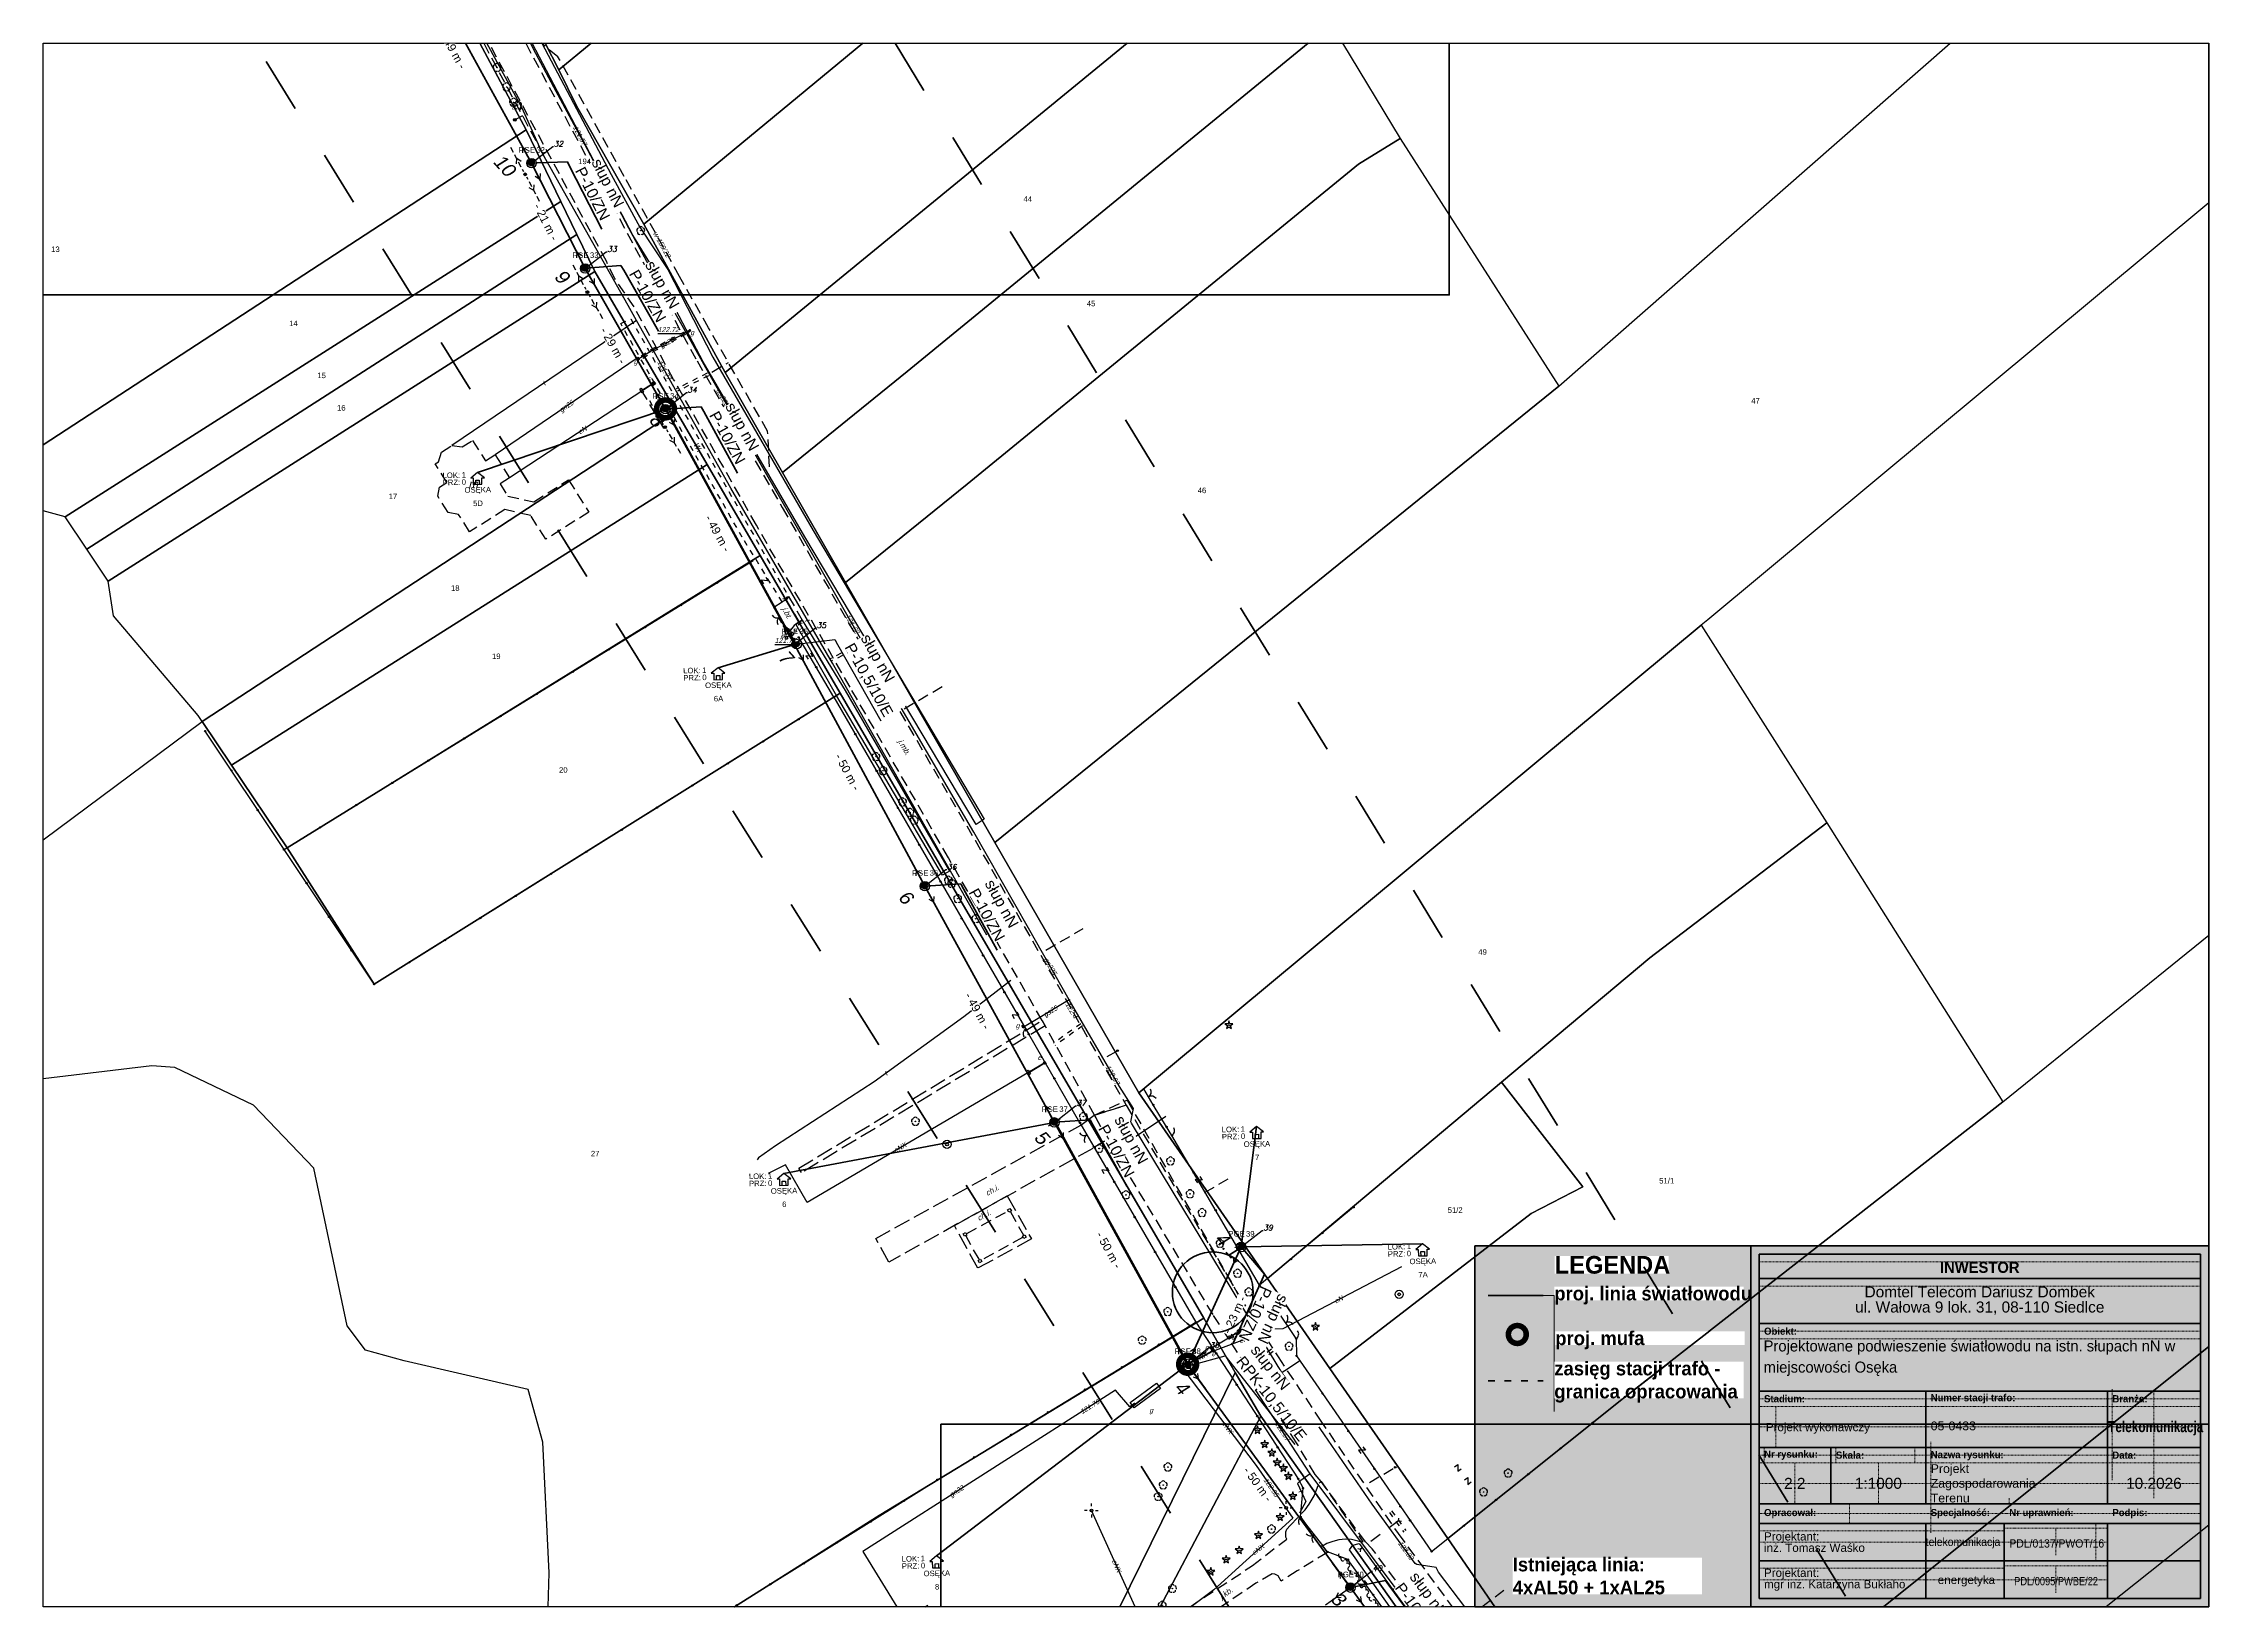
# Paper-space layout '433-2' of a CAD drawing. Header units: metres, sheet in millimetres. Extents: x 2 to 395, y 1 to 284.
# The model-space entities are those that its viewports show. They can reach past a viewport. Long polylines and large blocks are cut down to what shows.
import ezdxf
from ezdxf import colors
from ezdxf.entities.mleader import LeaderData, LeaderLine
from ezdxf.enums import TextEntityAlignment as Align
from ezdxf.math import Vec2, Vec3

# ---------------------------------------------------------------- set-up
doc = ezdxf.new("R2010")
doc.units = ezdxf.units.M
for name, pattern in [('4001', [0]), ('4002', [2, 1, -1]), ('4003', [3, 2, -1]), ('4004', [4, 3, -1]), ('ACAD_ISO03W100', [30, 12, -18]), ('DGN Style 2', [0.005224, 0.003135, -0.00209])]:
    doc.linetypes.add(name, pattern=pattern)
doc.layers.add('!tele', color=30, linetype='Continuous', lineweight=50, plot=False)
doc.layers.add('@KonstrTabelki', color=253, linetype='DGN Style 2', lineweight=0, plot=False)
for name, color, linetype, lineweight in [('!trafo', 6, '4002', 50), ('@Tabelka', 7, 'Continuous', 13), ('_KABEL_ABONENCKI_NAPOWIETRZNY', 104, 'Continuous', 50), ('_mm zasięg trafo', 6, 'ACAD_ISO03W100', 35), ('_MUFA', 202, 'Continuous', 30), ('_numery slupow etap 4 cz. 2', 7, 'Continuous', 40), ('_PA_OPCJONALNE', 1, 'Continuous', 30), ('_PRZEWIESZENIA', 6, 'Continuous', 50), ('_SIEC_NAPOWIETRZNA', 5, 'Continuous', 50), ('_SLUP_DZIERZAWIONY_ENERGETYCZNY', 1, 'Continuous', 30), ('_światłowód', 30, 'Continuous', 50)]:
    doc.layers.add(name, color=color, linetype=linetype, lineweight=lineweight)
for name, color, linetype in [('_MM mufy', 3, 'Continuous'), ('_MM opisy', 7, 'Continuous'), ('_MM slupy', 5, 'Continuous'), ('Budynki', 7, 'Continuous'), ('Budynki_projektowane', 1, 'Continuous'), ('Cmentarze_i_pomniki', 184, 'Continuous'), ('Drogi', 135, 'Continuous'), ('Dzialki', 165, 'Continuous'), ('Linie_napowietrzne', 184, 'Continuous'), ('makro-numeracja-punktow', 7, 'Continuous'), ('Ogrodzenia', 184, 'Continuous'), ('Projekty', 252, 'Continuous'), ('Roslinnosc', 104, 'Continuous'), ('Uz_Energia', 1, 'Continuous'), ('Uz_Gaz', 54, 'Continuous'), ('Uz_Specjalne', 7, 'Continuous'), ('Uz_Telekomunikacja', 252, 'Continuous'), ('Wody', 184, 'Continuous')]:
    doc.layers.add(name, color=color, linetype=linetype)
doc.layers.add('DIM', color=7, linetype='Continuous', plot=False)
doc.layers.get('_MUFA').off()
doc.styles.add('BardzoMale-PrawaGora', font='arial.ttf', dxfattribs={"height": 0.0025})
doc.styles.add('DYN_DIM', font='arial.ttf')
doc.styles.add('GeodText', font='romans.shx', dxfattribs={"oblique": 14.323945})
doc.styles.get("Standard").update_dxf_attribs({"font": 'arial.ttf'})
doc.dimstyles.new('opis linie', dxfattribs={"dimtxt": 1.5, "dimasz": 0.18, "dimexe": 0.18, "dimexo": 0.0625, "dimgap": 2.5, "dimtad": 4, "dimdec": 0, "dimzin": 0, "dimdsep": 46, "dimtxsty": 'Standard', "dimcen": 0.09, "dimse1": 1, "dimse2": 1, "dimsd1": 1, "dimsd2": 1, "dimclrt": 256, "dimadec": 0, "dimazin": 0, "dimtfac": 1, "dimtdec": 0, "dimtofl": 0, "dimtmove": 0, "dimatfit": 3, "dimfxl": 1, "dimtfill": 1, "dimtolj": 1, "dimtzin": 0, "dimarcsym": 0})
doc.dimstyles.get("Standard").update_dxf_attribs({"dimtxt": 0.18, "dimasz": 0.18, "dimexe": 0.18, "dimexo": 0.0625, "dimgap": 0.09, "dimtad": 0, "dimtih": 1, "dimtoh": 1, "dimdec": 4, "dimzin": 0, "dimdsep": 46, "dimtxsty": 'Standard', "dimcen": 0.09, "dimadec": 0, "dimazin": 0, "dimtfac": 1, "dimtdec": 4, "dimtofl": 0, "dimtmove": 0, "dimatfit": 3, "dimfxl": 1, "dimtolj": 1, "dimtzin": 0, "dimarcsym": 0})

# ---------------------------------------------------------------- blocks, each defined once
blk = doc.blocks.new('tabelka')
at = {"true_color": 0xffffff, "transparency": 33554687}
h = blk.add_hatch(color=7, dxfattribs=at)
h.dxf.hatch_style = 1
h.paths.add_polyline_path([(-83, 65.41), (0, 65.41), (0, 0), (-83, 0)])
at = {"layer": '@KonstrTabelki', "lineweight": 0}
for p, q in [((-1.5, 62.52), (-81.5, 62.52)), ((-1.5, 58.08), (-81.5, 58.08)), ((-1.5, 49.94), (-81.5, 49.94)), ((-81.5, 48.55), (-1.5, 48.55)), ((-17.47, 39.44), (-17.47, 22.94)), ((-1.5, 37.69), (-81.5, 37.69)), ((-81.5, 36.3), (-1.5, 36.3)), ((-78.46, 36.3), (-78.46, 28.86)), ((-9.93, 19.68), (-9.93, 39.08)), ((-81.5, 32.58), (-1.5, 32.58)), ((-80.6, 28.86), (-80.6, 26.08)), ((-67.58, 28.86), (-67.58, 26.08)), ((-53.27, 26.08), (-53.27, 28.86)), ((-50.39, 29.9), (-50.39, 18.64)), ((-17.47, 28.86), (-17.47, 22.94)), ((-9.93, 19.68), (-9.93, 28.86)), ((-1.5, 27.47), (-81.5, 27.47)), ((-81.5, 26.08), (-1.5, 26.08)), ((-74.99, 18.64), (-74.99, 26.08)), ((-59.88, 18.64), (-59.88, 26.08)), ((-1.5, 27.47), (-18.36, 27.47)), ((-1.5, 22.36), (-81.5, 22.36)), ((-36.15, 19.68), (-36.15, 18.64)), ((-1.5, 22.36), (-18.36, 22.36)), ((-81.5, 16.88), (-1.5, 16.88)), ((-65.11, 18.64), (-65.11, 15.11)), ((-50.39, 18.64), (-50.39, 13.41)), ((-37.05, 13.77), (-81.5, 13.77)), ((-37.05, 14.25), (-18.36, 14.25)), ((-27.71, 14.25), (-27.71, 9.31)), ((-20.43, 15.11), (-20.43, 8.31)), ((-37.05, 11.71), (-81.5, 11.71)), ((-18.36, 11.71), (-37.05, 11.71)), ((-37.05, 6.97), (-81.5, 6.97)), ((-37.05, 4.9), (-81.5, 4.9)), ((-37.05, 7.44), (-18.36, 7.44)), ((-18.36, 4.9), (-37.05, 4.9)), ((-27.71, 7.44), (-27.71, 2.5))]:
    blk.add_line(p, q, dxfattribs=at)
at = {"layer": '@KonstrTabelki'}
for points in [[(-51.29, 28.86), (-51.29, 39.08)], [(-51.29, 18.64), (-51.29, 28.86)]]:
    blk.add_lwpolyline(points, dxfattribs=at)
at = {"layer": '@Tabelka', "lineweight": 40}
for p, q in [((0, 65.41), (-83, 65.41)), ((-83, 65.41), (-83, 0)), ((-81.5, 63.91), (-1.5, 63.91)), ((-1.5, 63.91), (-81.5, 63.91)), ((-81.5, 63.91), (-81.5, 1.5)), ((-1.5, 1.5), (-1.5, 63.91)), ((0, 0), (0, 65.41)), ((-81.5, 59.47), (-1.5, 59.47)), ((-81.5, 51.33), (-1.5, 51.33)), ((-81.5, 39.08), (-1.5, 39.08)), ((-81.5, 39.08), (-18.36, 39.08)), ((-51.29, 28.86), (-51.29, 39.08)), ((-51.29, 28.86), (-51.29, 35.67)), ((-18.36, 39.08), (-18.36, 28.86)), ((-81.5, 28.86), (-18.36, 28.86)), ((-68.48, 18.64), (-68.48, 28.86)), ((-51.29, 18.64), (-51.29, 28.86)), ((-18.36, 28.86), (-1.5, 28.86)), ((-18.36, 28.86), (-18.36, 18.64)), ((-51.29, 18.64), (-51.29, 25.45)), ((-18.36, 25.45), (-18.36, 18.64)), ((-81.5, 18.64), (-1.5, 18.64)), ((-81.5, 18.64), (-1.5, 18.64)), ((-81.5, 15.11), (-1.5, 15.11)), ((-51.29, 1.5), (-51.29, 15.11)), ((-37.05, 1.5), (-37.05, 15.11)), ((-18.36, 15.11), (-18.36, 1.5)), ((-81.5, 8.31), (-1.5, 8.31)), ((-81.5, 8.31), (-1.5, 8.31)), ((-81.5, 1.5), (-1.5, 1.5)), ((-83, 0), (0, 0))]:
    blk.add_line(p, q, dxfattribs=at)
at = {"layer": '@Tabelka'}
for s, insert, char_height, attachment_point, line_spacing_factor in [('{\\fLato Light|b1|i0|c238|p34;INWESTOR}', (-41.5, 62.52), 2, 2, 0.825), ('Domtel Telecom Dariusz Dombek\\Pul. Wałowa 9 lok. 31, 08-110 Siedlce', (-41.5, 58.08), 2, 2, 0.825), ('{\\fLato Light|b1|i0|c238|p34;Obiekt:}', (-80.6, 49.94), 1.3, 4, 0.946154), ('{\\fLato Light|b1|i0|c238|p34;Branża:}', (-17.47, 37.69), 1.3, 4, 0.946154), ('Projekt wykonawczy', (-80.27, 32.34), 1.5, 4, 0.825), ('{\\fLato Light|b1|i0|c238|p34;\\W0.8;Telekomunikacja}', (-9.6, 32.34), 2, 5, 0.76875), ('{\\fLato Light|b1|i0|c238|p34;Nr rysunku:}', (-80.6, 27.47), 1.3, 4, 0.946154), ('{\\fLato Light|b1|i0|c238|p34;Skala:}', (-67.58, 27.47), 1.3, 4, 0.946154), ('{\\fLato Light|b1|i0|c238|p34;Nazwa rysunku:}', (-50.39, 27.38), 1.3, 4, 0.946154), ('{\\fLato Light|b1|i0|c238|p34;Data:}', (-17.47, 27.47), 1.3, 4, 0.946154), ('10.2026', (-9.93, 22.36), 2, 5, 0.825), ('{\\fLato Light|b1|i0|c238|p34;Opracował:}', (-80.6, 16.88), 1.3, 4, 0.946154), ('{\\fLato Light|b1|i0|c238|p34;Specjalność:}', (-50.39, 16.88), 1.3, 4, 0.946154), ('{\\fLato Light|b1|i0|c238|p34;Nr uprawnień:}', (-36.15, 16.88), 1.3, 4, 0.946154), ('{\\fLato Light|b1|i0|c238|p34;Podpis:}', (-17.47, 16.88), 1.3, 4, 0.946154)]:
    blk.add_mtext(s, dxfattribs=dict(at, insert=insert, char_height=char_height, attachment_point=attachment_point, line_spacing_factor=line_spacing_factor))
for s, insert, char_height, width, attachment_point, line_spacing_factor in [('{\\fLato Light|b1|i0|c238|p34;Stadium:}', (-80.6, 37.69), 1.3, 8.6456, 4, 0.946154), ('{\\fLato Light|b1|i0|c238|p34;Numer stacji trafo:}', (-50.39, 37.69), 1.3, 16.1141, 4, 0.946154), ('Projektant:\\Pinż. Tomasz Waśko', (-80.6, 11.71), 1.5, 27.9275, 4, 0.825), ('{\\W0.9;telekomunikacja}', (-44.53, 11.53), 1.5, 22.915, 5, 0.825), ('{\\W0.9;PDL/0137/PWOT/16}', (-27.54, 11.46), 1.5, 22.915, 5, 0.825), ('Projektant:\\Pmgr inż. Katarzyna Bukłaho', (-80.6, 4.9), 1.5, 27.9275, 4, 0.825), ('energetyka', (-43.91, 4.64), 1.5, 22.915, 5, 0.825), ('{\\W0.8;PDL/0095/PWBE/22}', (-27.66, 4.62), 1.5, 22.915, 5, 0.825)]:
    blk.add_mtext(s, dxfattribs=dict(at, insert=insert, char_height=char_height, width=width, attachment_point=attachment_point, line_spacing_factor=line_spacing_factor))
blk = doc.blocks.new('mufa')
at = {"layer": '_MM mufy'}
h = blk.add_hatch(color=256, dxfattribs=at)
h.dxf.hatch_style = 1
h.paths.add_polyline_path([(2.15, 0.12, 1), (-2.1, -0.05, 1)])
h.paths.add_polyline_path([(-1.1, -0.01, -1), (1.15, 0.08, -1)], flags=16)
h.paths.add_polyline_path([(-0.83, 0, -1), (0.88, 0.07, -1)], flags=0)
blk = doc.blocks.new('legenda')
at = {"true_color": 0xffffff, "transparency": 33554687}
h = blk.add_hatch(color=7, dxfattribs=at)
h.dxf.hatch_style = 1
h.paths.add_polyline_path([(-50, 65.41), (0, 65.41), (0, 0), (-50, 0)])
at = {"lineweight": 40}
blk.add_lwpolyline([(0, 65.41), (-50, 65.41), (-50, 0)], dxfattribs=at)
at = {"layer": '_mm zasięg trafo', "lineweight": 40, "ltscale": 0.1}
blk.add_lwpolyline([(-47.62, 40.95), (-37.62, 40.95)], dxfattribs=at)
at = {"layer": '_światłowód', "lineweight": 40}
blk.add_lwpolyline([(-47.62, 56.41), (-37.62, 56.41)], dxfattribs=at)
at = {"layer": '_mm zasięg trafo'}
blk.add_blockref('mufa', (-42.35, 49.31), dxfattribs=at)
at = {"layer": '_mm zasięg trafo', "bg_fill": 3, "box_fill_scale": 1, "bg_fill_color": 256, "bg_fill_transparency": 0}
for s, width, heights, insert, char_height, attachment_point in [('{\\fLato Light|b1|i0|c238|p34;\\C7;LEGENDA}', 20.65, [-3.27], (-35.53, 63.58), 3.2, 1), ('\\pxt4;{\\fLato Light|b1|i0|c238|p34;\\C7;proj. linia światłowodu}', 34.3358, [0], (-35.62, 56.41), 2.5, 4)]:
    blk.add_mtext_dynamic_manual_height_columns(s, width=width, gutter_width=1, heights=heights, dxfattribs=dict(at, insert=insert, char_height=char_height, attachment_point=attachment_point))
at = {"layer": 'Defpoints', "color": 252, "lineweight": 0, "true_color": 0x939598}
blk.add_lwpolyline([(-37.62, 56.41), (-35.62, 56.41), (-35.62, 35.41)], dxfattribs=at)
at = {"layer": '_mm zasięg trafo', "char_height": 2.5, "attachment_point": 4, "bg_fill": 3, "box_fill_scale": 1, "bg_fill_color": 256, "bg_fill_transparency": 0}
for s, heights, insert in [('\\pxt4;{\\fLato Light|b1|i0|c238|p34;\\C7;proj. mufa}', [0], (-35.44, 48.3)), ('\\pxt4;{\\fLato Light|b1|i0|c238|p34;\\C7;zasięg stacji trafo - granica opracowania}', [-7.36], (-35.62, 40.72))]:
    blk.add_mtext_dynamic_manual_height_columns(s, width=34.3358, gutter_width=1, heights=heights, dxfattribs=dict(at, insert=insert))
at = {"lineweight": 40}
blk.add_lwpolyline([(-50, 0), (0, 0), (0, 65.41)], dxfattribs=at)
at = {"layer": '_mm zasięg trafo', "insert": (-43.16, 5.56), "char_height": 2.5, "attachment_point": 4, "bg_fill": 3, "box_fill_scale": 1, "bg_fill_color": 256, "bg_fill_transparency": 0}
blk.add_mtext_dynamic_manual_height_columns('\\pxt4;{\\fLato Light|b1|i0|c238|p34;\\C7;Istniejąca linia:\\P4xAL50 + 1xAL25}', width=34.3358, gutter_width=1, heights=[-6.79], dxfattribs=at)
blk = doc.blocks.new('1651')
at = {"layer": 'Wody', "color": 184, "linetype": 'Continuous'}
for radius in [1.5, 0.5]:
    blk.add_circle((0, 0), radius, dxfattribs=at)
blk = doc.blocks.new('1291')
at = {"layer": 'Ogrodzenia', "color": 7, "linetype": 'Continuous'}
for p, q in [((-0.75, 1), (0.75, 1)), ((0.75, 1), (-0.75, -1)), ((-0.75, -1), (0.75, -1))]:
    blk.add_line(p, q, dxfattribs=at)
blk = doc.blocks.new('1281')
at = {"layer": 'Ogrodzenia', "color": 184, "linetype": 'Continuous'}
for radius in [0.24, 0.16, 0.08]:
    blk.add_circle((0, 0), radius, dxfattribs=at)
blk = doc.blocks.new('2283')
at = {"layer": 'Ogrodzenia', "color": 184, "linetype": 'Continuous'}
blk.add_line((0, 0), (0, 1), dxfattribs=at)
blk = doc.blocks.new('1283')
at = {"layer": 'Ogrodzenia', "color": 184, "linetype": 'Continuous'}
for centre, start, end in [((0, 2), 270, 0), ((0, -2), 0, 90)]:
    blk.add_arc(centre, 2, start, end, dxfattribs=at)
blk = doc.blocks.new('2284')
at = {"layer": 'Ogrodzenia', "color": 184, "linetype": 'Continuous'}
blk.add_line((0, 0), (0, 1), dxfattribs=at)
blk = doc.blocks.new('1284')
at = {"layer": 'Ogrodzenia', "color": 184, "linetype": 'Continuous'}
blk.add_arc((0, 2), 2, 270, 0, dxfattribs=at)
blk = doc.blocks.new('1422')
at = {"layer": 'Roslinnosc', "color": 104, "linetype": 'Continuous'}
blk.add_circle((0, 0), 0.1, dxfattribs=at)
for centre, start, end in [((-0.71, 0.23), 102.5, 221.75), ((0, 0.75), 30.19, 149.77), ((0.71, 0.23), 318.3, 77.49), ((-0.44, -0.61), 174.33, 293.45), ((0.44, -0.61), 246.24, 5.74)]:
    blk.add_arc(centre, 0.75, start, end, dxfattribs=at)
blk = doc.blocks.new('2554')
at = {"layer": 'Drogi', "color": 8, "linetype": '4002'}
blk.add_line((0, 0), (0, 1), dxfattribs=at)
blk = doc.blocks.new('1554')
at = {"layer": 'Drogi', "color": 8, "linetype": 'Continuous'}
for p, q in [((-0.75, -0.75), (0, 0)), ((0, 0), (0.75, -0.75))]:
    blk.add_line(p, q, dxfattribs=at)
blk = doc.blocks.new('1412')
at = {"layer": 'Roslinnosc', "color": 104, "linetype": 'Continuous'}
for p, q in [((-0.33, 0.47), (-1.43, 0.47)), ((-1.43, 0.47), (-0.55, -0.17)), ((0, 1.5), (-0.33, 0.47)), ((0.33, 0.47), (0, 1.5)), ((1.43, 0.47), (0.33, 0.47)), ((0.55, -0.17), (1.43, 0.47)), ((-0.55, -0.17), (-0.88, -1.21)), ((-0.88, -1.21), (0, -0.57)), ((0, -0.57), (0.88, -1.21)), ((0.88, -1.21), (0.55, -0.17))]:
    blk.add_line(p, q, dxfattribs=at)
blk.add_circle((0, 0), 0.1, dxfattribs=at)
blk = doc.blocks.new('1371')
at = {"layer": 'Cmentarze_i_pomniki', "color": 184, "linetype": 'Continuous'}
for p, q in [((-1, 2), (1, 2)), ((0, 0), (0, 3)), ((2, 0), (0, 0))]:
    blk.add_line(p, q, dxfattribs=at)
blk = doc.blocks.new('2282')
at = {"layer": 'Ogrodzenia', "color": 184, "linetype": 'Continuous'}
for centre, start, end in [((0, 0.88), 100, 260), ((0, 0.63), 100, 260), ((0, 0.38), 280, 80), ((0, 0.13), 280, 80)]:
    blk.add_arc(centre, 0.13, start, end, dxfattribs=at)
blk = doc.blocks.new('1363')
at = {"layer": 'Linie_napowietrzne', "color": 184, "linetype": 'Continuous'}
for p, q in [((-1.5, 0), (-2.5, 0)), ((0, 1.5), (0, 2.5)), ((1.5, 0), (2.5, 0)), ((0, -1.5), (0, -2.5))]:
    blk.add_line(p, q, dxfattribs=at)
blk.add_circle((0, 0), 0.5, dxfattribs=at)
blk = doc.blocks.new('1361')
at = {"layer": 'Linie_napowietrzne', "color": 184, "linetype": 'Continuous'}
blk.add_circle((0, 0), 0.5, dxfattribs=at)
blk = doc.blocks.new('1343')
at = {"layer": 'Budynki', "color": 7, "linetype": 'Continuous'}
for p, q in [((-0.5, 0.5), (0.5, 0.5)), ((-0.5, -0.5), (-0.5, 0.5)), ((0.5, 0.5), (0.5, -0.5)), ((0.5, -0.5), (-0.5, -0.5))]:
    blk.add_line(p, q, dxfattribs=at)
blk = doc.blocks.new('1766')
at = {"layer": 'Uz_Energia', "color": 1, "linetype": 'Continuous'}
for radius in [0.16, 0.08]:
    blk.add_circle((0, 0), radius, dxfattribs=at)
blk = doc.blocks.new('1746')
at = {"layer": 'Uz_Gaz', "color": 54, "linetype": 'Continuous'}
for radius in [0.16, 0.08]:
    blk.add_circle((0, 0), radius, dxfattribs=at)
blk = doc.blocks.new('1366')
at = {"layer": 'Linie_napowietrzne', "color": 184, "linetype": 'Continuous'}
for p, q in [((0, 1), (0, 11)), ((-1, 4.8), (0, 6.5)), ((1, 4.8), (0, 6.5))]:
    blk.add_line(p, q, dxfattribs=at)
blk = doc.blocks.new('1386')
at = {"layer": 'Projekty', "color": 1, "linetype": 'Continuous'}
for p, q in [((0, 9), (0, 11)), ((0, 6), (0, 8)), ((-1, 4.8), (0, 6.5)), ((1, 4.8), (0, 6.5)), ((0, 3), (0, 5)), ((0, 1), (0, 2))]:
    blk.add_line(p, q, dxfattribs=at)
blk = doc.blocks.new('1383')
at = {"layer": 'Projekty', "color": 1, "linetype": 'Continuous'}
for p, q in [((-0.35, 0.35), (0.35, -0.35)), ((0.35, 0.35), (-0.35, -0.35))]:
    blk.add_line(p, q, dxfattribs=at)
blk.add_circle((0, 0), 0.5, dxfattribs=at)
blk = doc.blocks.new('1389')
at = {"layer": 'Projekty', "color": 1, "linetype": 'Continuous'}
blk.add_circle((0, 0), 0.3, dxfattribs=at)
blk = doc.blocks.new('1743')
at = {"layer": 'Uz_Gaz', "color": 54, "linetype": 'Continuous'}
for radius in [0.16, 0.08]:
    blk.add_circle((0, 0), radius, dxfattribs=at)
blk = doc.blocks.new('1753')
at = {"layer": 'Uz_Telekomunikacja', "color": 220, "linetype": 'Continuous'}
for radius in [0.16, 0.08]:
    blk.add_circle((0, 0), radius, dxfattribs=at)
blk = doc.blocks.new('1756')
at = {"layer": 'Uz_Telekomunikacja', "color": 220, "linetype": 'Continuous'}
for radius in [0.16, 0.08]:
    blk.add_circle((0, 0), radius, dxfattribs=at)
blk = doc.blocks.new('ADRES')
for points in [[(0.79, -2.15), (0.79, -2.15), (0.79, -0.99), (1.24, -0.99), (0, 0), (-1.24, -0.99), (-0.79, -0.99), (-0.79, -2.15), (0.79, -2.15), (0.79, -2.15)], [(-0.31, -2.15), (-0.31, -1.4), (0.31, -1.4), (0.31, -2.15)]]:
    blk.add_lwpolyline(points)
at = {"color": 212, "insert": (-3.15, -0.43), "char_height": 1, "width": 1e-16, "attachment_point": 6}
blk.add_mtext('LOK:  ', dxfattribs=at)
at = {"color": 4, "insert": (-3.15, -1.72), "char_height": 1, "width": 1e-16, "attachment_point": 6}
blk.add_mtext('PRZ: ', dxfattribs=at)
at = {"color": 7}
for tag, flags, p in [('ID_OBSZARU', 13, (29.07, 23.06)), ('WOJEWODZTWO', 13, (23.29, 19.95)), ('POWIAT', 13, (29.07, 18.51)), ('GMINA', 13, (29.07, 16.8)), ('TERC', 13, (29.07, 15.22)), ('SIMC', 13, (29.07, 13.42)), ('ULIC', 13, (29.07, 11.76)), ('SZEROKOSC_GEOGRAFICZNA', 13, (18.71, 10.18)), ('DLUGOSC_GEOGRAFICZNA', 13, (29.07, 8.25)), ('KATEGORIA_STAWKI_JEDNOSTKOWEJ_100', 13, (29.07, 4.77)), ('KWOTA_STAWKI_JEDNOSTKOWEJ_100', 13, (29.07, 2.89)), ('DOFINANSOWANIE_95', 13, (29.07, 0.87)), ('MIEJSCOWOSC', 12, (0, -3.65)), ('ULICA', 12, (0, -4.88)), ('NR_PORZADKOWY', 12, (0, -6.09))]:
    blk.add_attdef(tag, text='', height=1, dxfattribs=dict(at, flags=flags)).set_placement(p, align=Align.CENTER)
at = {"color": 1}
for tag, flags, p in [('ID_PA', 5, (29.07, 21.57)), ('RODZAJ_OBIEKTU', 5, (29.07, 6.63)), ('ZAPAS', 13, (29.07, -2.62))]:
    blk.add_attdef(tag, text='', height=1, dxfattribs=dict(at, flags=flags)).set_placement(p, align=Align.CENTER)
at = {"color": 212, "flags": 12}
blk.add_attdef('LICZBA_LOKALI', text='', height=1, dxfattribs=at).set_placement((-2.88, -0.43), align=Align.MIDDLE_LEFT)
at = {"color": 150, "flags": 12}
for tag, p in [('MUFA', (1.78, -0.93)), ('NUMER_WLOKNA', (1.86, -2.2))]:
    blk.add_attdef(tag, p, '', height=1, dxfattribs=at)
at = {"color": 7, "style": 'DYN_DIM', "flags": 13}
blk.add_attdef('ODC_FUNKCJONALNY', text='', height=1, dxfattribs=at).set_placement((29.07, -1.01), align=Align.CENTER)
at = {"color": 4, "flags": 12}
blk.add_attdef('LICZBA_SED_W_DANYM_PA', text='', height=1, dxfattribs=at).set_placement((-2.88, -1.72), align=Align.MIDDLE_LEFT)
blk = doc.blocks.new('SLUP_DZIERZAWIONY')
h = blk.add_hatch(color=256)
h.dxf.hatch_style = 1
h.paths.add_polyline_path([(0.53, 0, 1), (-0.53, 0, 1)])
at = {"lineweight": 30}
blk.add_circle((0, 0), 0.527, dxfattribs=at)
at = {"color": 7, "style": 'DYN_DIM', "flags": 13}
blk.add_attdef('ODC_FUNKCJONALNY', text='', height=1, dxfattribs=at).set_placement((0.36, 3.33), align=Align.CENTER)
at = {"color": 7, "flags": 12}
blk.add_attdef('WLASCICIEL', text='', height=1, dxfattribs=at).set_placement((0.63, 1.89), align=Align.RIGHT)
blk.add_attdef('SLUP_NUMER', (0.87, 1.89), '', height=1, dxfattribs=at)
blk.add_attdef('TYP', text='', height=1, dxfattribs=at).set_placement((0, -2.82), align=Align.CENTER)
blk = doc.blocks.new('MUFA_II')
at = {"layer": '_MM mufy'}
h = blk.add_hatch(color=256, dxfattribs=at)
h.dxf.hatch_style = 1
h.paths.add_polyline_path([(2.15, 0.12, 1), (-2.1, -0.05, 1)])
h.paths.add_polyline_path([(-1.1, -0.01, -1), (1.15, 0.08, -1)], flags=16)
h.paths.add_polyline_path([(-0.83, 0, -1), (0.88, 0.07, -1)], flags=0)
blk = doc.blocks.new('ZN')
at = {"layer": '_MM slupy', "transparency": 33554687}
h = blk.add_hatch(color=256, dxfattribs=at)
h.dxf.hatch_style = 1
h.paths.add_polyline_path([(0, -0.86), (0, 0.86, 1)])
at = {"layer": '_MM slupy'}
blk.add_circle((0, 0), 0.857, dxfattribs=at)
blk = doc.blocks.new('E')
at = {"layer": '_MM slupy'}
h = blk.add_hatch(color=256, dxfattribs=at)
h.dxf.hatch_style = 1
h.paths.add_polyline_path([(0.27, 0.37, 1), (-0.27, -0.37, 1)])
for radius in [0.857, 0.457]:
    blk.add_circle((0, 0), radius, dxfattribs=at)
blk = doc.blocks.new('*D256')
at = {"layer": 'Defpoints', "color": 0}
for p in [(7544385.84, 5807999.73), (7544386.44, 5808000.17), (7544420.59, 5807952.48)]:
    blk.add_point(p, dxfattribs=at)
at = {"layer": 'DIM', "insert": (7544401.19, 5807974.61), "char_height": 1.5, "attachment_point": 5, "rotation": 306.3326, "bg_fill": 3, "box_fill_scale": 1.1, "bg_fill_color": 9, "bg_fill_true_color": 13158600, "bg_fill_transparency": 0}
blk.add_mtext('\\A1;- 59 m -', dxfattribs=at)
blk = doc.blocks.new('*D257')
at = {"layer": 'Defpoints', "color": 0}
for p in [(7544356.3, 5808040.19), (7544356.91, 5808040.63), (7544385.84, 5807999.73)]:
    blk.add_point(p, dxfattribs=at)
at = {"layer": 'DIM', "insert": (7544369.04, 5808018.48), "char_height": 1.5, "attachment_point": 5, "rotation": 306.1333, "bg_fill": 3, "box_fill_scale": 1.1, "bg_fill_color": 9, "bg_fill_true_color": 13158600, "bg_fill_transparency": 0}
blk.add_mtext('\\A1;- 50 m -', dxfattribs=at)
blk = doc.blocks.new('*D258')
at = {"layer": 'Defpoints', "color": 0}
for p in [(7544366.04, 5808061.48), (7544366.72, 5808061.17), (7544356.3, 5808040.19)]:
    blk.add_point(p, dxfattribs=at)
at = {"layer": 'DIM', "insert": (7544364.82, 5808049.16), "char_height": 1.5, "attachment_point": 5, "rotation": 65.4163, "bg_fill": 3, "box_fill_scale": 1.1, "bg_fill_color": 9, "bg_fill_true_color": 13158600, "bg_fill_transparency": 0}
blk.add_mtext('\\A1;- 23 m -', dxfattribs=at)
blk = doc.blocks.new('*D259')
at = {"layer": 'Defpoints', "color": 0}
for p in [(7544332.85, 5808084.43), (7544332.19, 5808084.07), (7544356.3, 5808040.19)]:
    blk.add_point(p, dxfattribs=at)
at = {"layer": 'DIM', "insert": (7544342.04, 5808060.92), "char_height": 1.5, "attachment_point": 5, "rotation": 298.7867, "bg_fill": 3, "box_fill_scale": 1.1, "bg_fill_color": 9, "bg_fill_true_color": 13158600, "bg_fill_transparency": 0}
blk.add_mtext('\\A1;- 50 m -', dxfattribs=at)
blk = doc.blocks.new('*D260')
at = {"layer": 'Defpoints', "color": 0}
for p in [(7544308.7, 5808126.88), (7544309.36, 5808127.24), (7544332.19, 5808084.07)]:
    blk.add_point(p, dxfattribs=at)
at = {"layer": 'DIM', "insert": (7544318.24, 5808104.26), "char_height": 1.5, "attachment_point": 5, "rotation": 298.7537, "bg_fill": 3, "box_fill_scale": 1.1, "bg_fill_color": 9, "bg_fill_true_color": 13158600, "bg_fill_transparency": 0}
blk.add_mtext('\\A1;- 49 m -', dxfattribs=at)
blk = doc.blocks.new('*D261')
at = {"layer": 'Defpoints', "color": 0}
for p in [(7544285.08, 5808170.69), (7544285.74, 5808171.05), (7544308.7, 5808126.88)]:
    blk.add_point(p, dxfattribs=at)
at = {"layer": 'DIM', "insert": (7544294.68, 5808147.59), "char_height": 1.5, "attachment_point": 5, "rotation": 298.3312, "bg_fill": 3, "box_fill_scale": 1.1, "bg_fill_color": 9, "bg_fill_true_color": 13158600, "bg_fill_transparency": 0}
blk.add_mtext('\\A1;- 50 m -', dxfattribs=at)
blk = doc.blocks.new('*D262')
at = {"layer": 'Defpoints', "color": 0}
for p in [(7544262.32, 5808213.73), (7544261.66, 5808213.37), (7544285.08, 5808170.69)]:
    blk.add_point(p, dxfattribs=at)
at = {"layer": 'DIM', "insert": (7544271.16, 5808190.82), "char_height": 1.5, "attachment_point": 5, "rotation": 298.7551, "bg_fill": 3, "box_fill_scale": 1.1, "bg_fill_color": 9, "bg_fill_true_color": 13158600, "bg_fill_transparency": 0}
blk.add_mtext('\\A1;- 49 m -', dxfattribs=at)
blk = doc.blocks.new('*D263')
at = {"layer": 'Defpoints', "color": 0}
for p in [(7544247.12, 5808238.87), (7544247.77, 5808239.24), (7544261.66, 5808213.37)]:
    blk.add_point(p, dxfattribs=at)
at = {"layer": 'DIM', "insert": (7544252.2, 5808224.87), "char_height": 1.5, "attachment_point": 5, "rotation": 299.6916, "bg_fill": 3, "box_fill_scale": 1.1, "bg_fill_color": 9, "bg_fill_true_color": 13158600, "bg_fill_transparency": 0}
blk.add_mtext('\\A1;- 29 m -', dxfattribs=at)
blk = doc.blocks.new('*D264')
at = {"layer": 'Defpoints', "color": 0}
for p in [(7544237.41, 5808257.96), (7544238.08, 5808258.3), (7544247.12, 5808238.87)]:
    blk.add_point(p, dxfattribs=at)
at = {"layer": 'DIM', "insert": (7544240.03, 5808247.28), "char_height": 1.5, "attachment_point": 5, "rotation": 296.9599, "bg_fill": 3, "box_fill_scale": 1.1, "bg_fill_color": 9, "bg_fill_true_color": 13158600, "bg_fill_transparency": 0}
blk.add_mtext('\\A1;- 21 m -', dxfattribs=at)
blk = doc.blocks.new('*D265')
at = {"layer": 'Defpoints', "color": 0}
for p in [(7544213.48, 5808301.22), (7544214.14, 5808301.58), (7544237.41, 5808257.96)]:
    blk.add_point(p, dxfattribs=at)
at = {"layer": 'DIM', "insert": (7544223.24, 5808278.37), "char_height": 1.5, "attachment_point": 5, "rotation": 298.9499, "bg_fill": 3, "box_fill_scale": 1.1, "bg_fill_color": 9, "bg_fill_true_color": 13158600, "bg_fill_transparency": 0}
blk.add_mtext('\\A1;- 49 m -', dxfattribs=at)
blk = doc.blocks.new('q')
at = {"layer": '_MM slupy'}
blk.add_blockref('ZN', (0, 0), dxfattribs=at)
at = {"layer": '_MM opisy'}
ml = blk.add_multileader_mtext('Standard', dxfattribs=at)
ml.set_content('\\pxql;słup nN\\PP-10/ZN', color=256)
ml.set_leader_properties()
ml.build(insert=Vec2(0, 0))
ml.multileader.update_dxf_attribs({"has_text_frame": 1, "text_left_attachment_type": 5, "text_right_attachment_type": 5, "dogleg_length": 1, "arrow_head_size": 1})
ctx = ml.context
ctx.base_point, ctx.char_height, ctx.arrow_head_size, ctx.landing_gap_size, ctx.plane_origin = Vec3(3.75, 5.9), 2, 1, 1, Vec3(1.72, -1.42)
ctx.left_attachment, ctx.right_attachment = 5, 5
notes = []
notes.append((ctx, [(0, (1, 1, 0), (2.75, 5.9), (1, 0), 1, [(0, [(0, 0), (2.75, 5.9)], 0, [])])]))
ctx.mtext.insert, ctx.mtext.flow_direction = Vec3(4.75, 11.7), 5
ctx.mtext.has_bg_fill, ctx.mtext.bg_color, ctx.mtext.bg_scale_factor, ctx.mtext.bg_transparency, ctx.mtext.use_window_bg_color = 1, -1023410175, 1, 0, 1
for ctx, leaders in notes:
    for number, flags, end, landing, length, lines in leaders:
        leader = LeaderData()
        leader.index, (leader.has_last_leader_line, leader.has_dogleg_vector, leader.attachment_direction) = number, flags
        leader.last_leader_point, leader.dogleg_vector, leader.dogleg_length = Vec3(end), Vec3(landing), length
        for number, points, colour, breaks in lines:
            line = LeaderLine()
            line.index, line.vertices, line.color, line.breaks = number, Vec3.list(points), colors.encode_raw_color(colour), breaks
            leader.lines.append(line)
        ctx.leaders.append(leader)

msp = doc.modelspace()

# ---------------------------------------------------------------- linework, layer by layer
at = {"layer": '!tele'}
for points in [[(7544134.27, 5808446.42), (7544153.77, 5808410.25), (7544175.9, 5808370.26), (7544197, 5808332.23), (7544213.48, 5808301.22), (7544237.41, 5808257.96), (7544247.12, 5808238.87), (7544261.66, 5808213.37), (7544285.08, 5808170.69), (7544308.7, 5808126.88), (7544332.19, 5808084.07), (7544356.3, 5808040.19)], [(7544366.04, 5808061.48), (7544356.3, 5808040.19), (7544385.84, 5807999.73), (7544420.59, 5807952.48), (7544444.7, 5807919.58)]]:
    msp.add_lwpolyline(points, dxfattribs=at)
at = {"layer": '!trafo', "ltscale": 10}
msp.add_lwpolyline([(7544082.13, 5808448.38), (7544167.59, 5808501.43), (7544481.87, 5807987.87), (7544782.88, 5807592.58), (7544936.53, 5807377.47), (7545050.37, 5807475.25), (7545086.68, 5807419.38), (7544929.65, 5807282.21), (7544686.61, 5807553.19), (7544696.16, 5807510.34), (7544647.98, 5807511.04), (7544607.69, 5807611.16), (7544447.06, 5807862.58)], close=True, dxfattribs=at)
at = {"layer": '_KABEL_ABONENCKI_NAPOWIETRZNY'}
for points in [[(7544227.59, 5808201.88), (7544261.66, 5808213.37)], [(7544271.21, 5808166.48), (7544285.08, 5808170.69), (7544284.96, 5808171.12), (7544261.92, 5808213.12), (7544261.66, 5808213.37)], [(7544283.12, 5808074.81), (7544332.19, 5808084.07), (7544332.49, 5808083.83), (7544356.25, 5808040.57), (7544356.3, 5808040.19)], [(7544368.83, 5808083.3), (7544366.04, 5808061.48), (7544356.3, 5808040.19)], [(7544398.91, 5808062.04), (7544366.04, 5808061.48), (7544356.3, 5808040.19)], [(7544310.82, 5808005.47), (7544356.3, 5808040.19)]]:
    msp.add_lwpolyline(points, dxfattribs=at)
at = {"layer": '_SIEC_NAPOWIETRZNA'}
for points in [[(7544356.3, 5808040.19), (7544332.19, 5808084.07), (7544308.7, 5808126.88), (7544285.08, 5808170.69), (7544261.66, 5808213.37), (7544247.12, 5808238.87), (7544237.41, 5808257.96), (7544213.48, 5808301.22), (7544197, 5808332.23), (7544175.9, 5808370.26), (7544153.77, 5808410.25), (7544134.27, 5808446.42)], [(7544444.7, 5807919.58), (7544444.7, 5807919.58), (7544420.59, 5807952.48), (7544385.84, 5807999.73), (7544356.3, 5808040.19), (7544366.04, 5808061.48)]]:
    msp.add_lwpolyline(points, dxfattribs=at)
at = {"layer": 'Budynki', "color": 7, "linetype": '4003'}
for p, q in [((7544316.3, 5808063.92), (7544323.72, 5808067.97)), ((7544324.2, 5808067.83), (7544326.56, 5808063.64)), ((7544318.52, 5808059.25), (7544316.16, 5808063.45)), ((7544326.42, 5808063.17), (7544319, 5808059.11))]:
    msp.add_line(p, q, dxfattribs=at)
at = {"layer": 'Budynki', "color": 7, "linetype": '4001'}
msp.add_polyline3d([(7544366.17, 5807993.39, 122.61), (7544364.03, 5807992, 123.12), (7544362.67, 5807994.06, 123.12), (7544364.8, 5807995.47, 122.45), (7544366.17, 5807993.39, 122.61)], dxfattribs=at)
at = {"layer": 'Budynki_projektowane', "color": 1, "linetype": '4003'}
msp.add_polyline3d([(7544219.95, 5808203.42, 0), (7544220.52, 5808203.78, 0), (7544221.07, 5808205.57, 0), (7544222.93, 5808206.74, 0), (7544224.82, 5808206.5, 0), (7544226.72, 5808207.7, 0), (7544229.07, 5808203.98, 0), (7544230.81, 5808205.08, 0), (7544233.43, 5808200.9, 0), (7544231.7, 5808199.81, 0), (7544233.12, 5808197.57, 0), (7544237.79, 5808196.57, 0), (7544244.1, 5808200.56, 0), (7544247.78, 5808194.69, 0), (7544239.98, 5808189.76, 0), (7544237.25, 5808194.07, 0), (7544232.57, 5808195.14, 0), (7544226.18, 5808191.11, 0), (7544224.18, 5808194.27, 0), (7544222.26, 5808194.65, 0), (7544220.4, 5808197.59, 0), (7544220.71, 5808199.23, 0), (7544222.06, 5808200.08, 0), (7544219.95, 5808203.42, 0)], dxfattribs=at)
at = {"layer": 'Drogi', "color": 8, "linetype": '4003'}
for p, q in [((7544229.26, 5808280.51, 122.45), (7544197.48, 5808339.35, 122.34)), ((7544229.26, 5808280.51, 122.45), (7544197.48, 5808339.35, 122.34)), ((7544234.4, 5808283.31, 122.53), (7544229.26, 5808280.51, 122.45)), ((7544229.26, 5808280.51, 122.45), (7544234.4, 5808283.31, 122.53)), ((7544234.4, 5808283.31, 122.53), (7544229.26, 5808280.51, 122.45)), ((7544250.97, 5808240.17, 122.68), (7544229.26, 5808280.51, 122.45)), ((7544234.4, 5808283.31, 122.53), (7544256.14, 5808242.67)), ((7544256.14, 5808242.67), (7544267.4, 5808222.12, 122.92)), ((7544252.48, 5808237.01, 122.68), (7544250.97, 5808240.17, 122.68)), ((7544255.99, 5808231.88, 122.76), (7544252.48, 5808237.01, 122.68)), ((7544263.15, 5808218.76, 122.88), (7544255.99, 5808231.88, 122.76)), ((7544267.4, 5808222.12, 122.92), (7544282.86, 5808195.51, 122.74)), ((7544278.15, 5808192.32, 122.74), (7544263.15, 5808218.76, 122.88)), ((7544282.86, 5808195.51, 122.74), (7544299.65, 5808166.3, 122.74)), ((7544295.15, 5808162.96, 122.7), (7544278.15, 5808192.32, 122.74)), ((7544281.31, 5808177.45, 122.68), (7544282.83, 5808178.43, 122.58)), ((7544282.83, 5808178.43, 122.58), (7544283.67, 5808178.93, 122.62)), ((7544283.67, 5808178.93, 122.62), (7544283.98, 5808179.4, 122.61)), ((7544283.98, 5808179.4, 122.61), (7544286.48, 5808175.12, 122.61)), ((7544283.46, 5808173.88, 122.67), (7544281.31, 5808177.45, 122.68)), ((7544286.48, 5808175.12, 122.61), (7544285.31, 5808174.36, 122.54)), ((7544284.26, 5808173.22, 122.71), (7544283.46, 5808173.88, 122.67)), ((7544285, 5808174.11, 122.52), (7544284.26, 5808173.22, 122.71)), ((7544285.31, 5808174.36, 122.54), (7544285, 5808174.11, 122.52)), ((7544312.96, 5808132.05, 122.77), (7544295.15, 5808162.96, 122.7)), ((7544299.65, 5808166.3, 122.74), (7544317.8, 5808135.2, 122.8)), ((7544329.96, 5808102.55, 123.28), (7544312.96, 5808132.05, 122.77)), ((7544317.8, 5808135.2, 122.8), (7544345.2, 5808087.16, 123.5)), ((7544330.49, 5808101.57, 123.31), (7544329.96, 5808102.55, 123.28)), ((7544339.44, 5808085.38, 123.44), (7544330.49, 5808101.57, 123.31)), ((7544339.44, 5808085.38, 123.44), (7544345.34, 5808088.12, 123.5)), ((7544345.34, 5808088.12, 123.5), (7544365.76, 5808052.42, 123.39)), ((7544345.2, 5808087.16, 123.5), (7544339.44, 5808085.38, 123.44)), ((7544339.44, 5808085.38, 123.44), (7544345.2, 5808087.16, 123.5)), ((7544341.82, 5808080.95, 123.5), (7544339.44, 5808085.38, 123.44)), ((7544341.82, 5808080.95, 123.5), (7544339.44, 5808085.38, 123.44)), ((7544345.2, 5808087.16, 123.5), (7544365.76, 5808052.42, 123.39)), ((7544360.93, 5808049.25, 123.36), (7544341.82, 5808080.95, 123.5)), ((7544360.93, 5808049.25, 123.36), (7544341.82, 5808080.95, 123.5)), ((7544368.6, 5808037.31, 123.39), (7544360.93, 5808049.25, 123.36)), ((7544368.6, 5808037.31, 123.39), (7544360.93, 5808049.25, 123.36)), ((7544365.76, 5808052.42, 123.39), (7544372.73, 5808041.54, 123.38)), ((7544365.76, 5808052.42, 123.39), (7544372.73, 5808041.54, 123.38)), ((7544372.73, 5808041.54, 123.38), (7544380.26, 5808030.25, 123.44)), ((7544372.73, 5808041.54, 123.38), (7544380.26, 5808030.25, 123.44)), ((7544376.08, 5808026, 123.41), (7544368.6, 5808037.31, 123.39)), ((7544376.08, 5808026, 123.41), (7544368.6, 5808037.31, 123.39)), ((7544380.26, 5808030.25, 123.44), (7544394.48, 5808009.52, 123.45)), ((7544380.26, 5808030.25, 123.44), (7544394.48, 5808009.52, 123.45)), ((7544379.42, 5808020.21, 123.34), (7544376.08, 5808026, 123.41)), ((7544379.42, 5808020.21, 123.34), (7544376.08, 5808026, 123.41)), ((7544379.25, 5808016.4, 123.41), (7544380.15, 5808018.7, 123.41)), ((7544380.52, 5808018.98, 123.42), (7544379.42, 5808020.21, 123.34)), ((7544380.52, 5808018.98, 123.42), (7544379.42, 5808020.21, 123.34)), ((7544380.15, 5808018.7, 123.41), (7544380.52, 5808018.98, 123.42)), ((7544380.52, 5808018.98, 123.42), (7544388.09, 5808008.05, 123.48)), ((7544388.56, 5808008.04, 123.43), (7544380.52, 5808018.98, 123.42)), ((7544388.56, 5808008.04, 123.43), (7544380.52, 5808018.98, 123.42)), ((7544376.98, 5808013.15, 123.31), (7544377.65, 5808013.83, 123.34)), ((7544377.65, 5808013.83, 123.34), (7544378.37, 5808014.86, 123.36)), ((7544378.37, 5808014.86, 123.36), (7544379.25, 5808016.4, 123.41)), ((7544374.1, 5808009.84, 123.28), (7544374.32, 5808010.3, 123.28)), ((7544374.12, 5808008.89, 123.3), (7544374.1, 5808009.84, 123.28)), ((7544374.32, 5808010.3, 123.28), (7544374.93, 5808011.02, 123.28)), ((7544374.93, 5808011.02, 123.28), (7544376.98, 5808013.15, 123.31)), ((7544368.09, 5808003.73, 123.17), (7544374.29, 5808008.54, 123.29)), ((7544374.29, 5808008.54, 123.29), (7544374.12, 5808008.89, 123.3)), ((7544381.66, 5808006.09, 123.29), (7544376.16, 5808002.76, 123.17)), ((7544381.56, 5808007.74, 123.38), (7544380.76, 5808007.24, 123.37)), ((7544380.76, 5808007.24, 123.37), (7544381.66, 5808006.09, 123.29)), ((7544382.63, 5808008.11, 123.4), (7544381.56, 5808007.74, 123.38)), ((7544383.74, 5808008.39, 123.43), (7544382.63, 5808008.11, 123.4)), ((7544384.97, 5808008.54, 123.43), (7544383.74, 5808008.39, 123.43)), ((7544386.04, 5808008.44, 123.46), (7544384.97, 5808008.54, 123.43)), ((7544387.92, 5808007.97, 123.48), (7544386.04, 5808008.44, 123.46)), ((7544388.09, 5808008.05, 123.48), (7544387.92, 5808007.97, 123.48)), ((7544389.77, 5808006.78, 123.49), (7544388.56, 5808008.04, 123.43)), ((7544389.77, 5808006.78, 123.49), (7544388.56, 5808008.04, 123.43)), ((7544416.84, 5807970.31, 123.76), (7544389.77, 5808006.78, 123.49)), ((7544416.84, 5807970.31, 123.76), (7544389.77, 5808006.78, 123.49)), ((7544394.48, 5808009.52, 123.45), (7544425.75, 5807967.24, 123.75)), ((7544394.48, 5808009.52, 123.45), (7544425.75, 5807967.24, 123.75)), ((7544350.68, 5807992.27, 122.99), (7544368.09, 5808003.73, 123.17)), ((7544371.63, 5808002.22, 123.22), (7544368.69, 5808000.53, 123.15)), ((7544372.14, 5808002.19, 123.22), (7544371.63, 5808002.22, 123.22)), ((7544372.72, 5808001.88, 123.2), (7544372.14, 5808002.19, 123.22)), ((7544373.31, 5808000.9, 123.11), (7544372.72, 5808001.88, 123.2)), ((7544376.16, 5808002.76, 123.17), (7544373.31, 5808000.9, 123.11)), ((7544368.69, 5808000.53, 123.15), (7544335.45, 5807978.05, 122.92))]:
    msp.add_line(p, q, dxfattribs=at)
at = {"layer": 'Drogi', "color": 8, "linetype": '4004'}
for p, q in [((7544285.83, 5808075.74, 122.82), (7544329.96, 5808102.55, 123.28)), ((7544330.49, 5808101.57, 123.31), (7544286.36, 5808074.97, 122.83)), ((7544329.96, 5808102.55, 123.28), (7544330.49, 5808101.57, 123.31)), ((7544336.96, 5808083.59, 123.6), (7544339.44, 5808085.38, 123.44)), ((7544339.44, 5808085.38, 123.44), (7544341.82, 5808080.95, 123.5)), ((7544299.78, 5808063.01, 123.08), (7544336.96, 5808083.59, 123.6)), ((7544341.82, 5808080.95, 123.5), (7544339.13, 5808079.36, 123.76)), ((7544339.13, 5808079.36, 123.76), (7544302.17, 5808058.74, 123.09)), ((7544286.36, 5808074.97, 122.83), (7544285.83, 5808075.74, 122.82)), ((7544314.06, 5808065.36), (7544323.62, 5808070.73)), ((7544323.62, 5808070.73), (7544328.04, 5808062.94)), ((7544318.27, 5808057.63), (7544314.06, 5808065.36)), ((7544302.17, 5808058.74, 123.09), (7544299.78, 5808063.01, 123.08)), ((7544328.04, 5808062.94), (7544318.27, 5808057.63))]:
    msp.add_line(p, q, dxfattribs=at)
at = {"layer": 'Drogi', "color": 8, "linetype": '4001'}
for points in [[(7544218.31, 5808317.97, 0), (7544236.16, 5808285.61, 0), (7544251.83, 5808255.89, 0), (7544257.02, 5808246.32, 0), (7544262.09, 5808238.7, 0), (7544270.27, 5808222.79, 0), (7544288.47, 5808191.37, 0), (7544319.47, 5808139.03, 0), (7544318.02, 5808138.05, 0), (7544286.94, 5808190.21, 0), (7544268.53, 5808221.91, 0), (7544260.45, 5808237.2, 0), (7544255.78, 5808244.9, 0), (7544234.71, 5808284.96, 0), (7544216.97, 5808317.46, 0), (7544218.31, 5808317.97, 0)], [(7544286.48, 5808175.12, 122.61), (7544294.27, 5808162.35, 122.56), (7544313.16, 5808129.6, 122.64), (7544311.92, 5808128.89, 122.63), (7544292.72, 5808161.34, 122.21), (7544285.31, 5808174.36, 122.54), (7544286.48, 5808175.12, 122.61)], [(7544412.84, 5807966.63, 123.58), (7544413.07, 5807967.59, 123.61), (7544412.8, 5807968.53, 123.61), (7544411.98, 5807969.87, 123.63), (7544399.26, 5807987.4, 123.42), (7544385.69, 5808006.61, 123.33), (7544386.29, 5808007.4, 123.28), (7544387.4, 5808007.7, 123.24), (7544402.63, 5807986.95, 123.41), (7544415.78, 5807969.46, 123.7), (7544415.85, 5807967.53, 123.67), (7544412.84, 5807966.63, 123.58)]]:
    msp.add_polyline3d(points, dxfattribs=at)
at = {"layer": 'Dzialki'}
for p, q in [((7544464.58, 5808458.38), (7544242.37, 5808274.85)), ((7544242.37, 5808274.85), (7544464.58, 5808458.38)), ((7544484.51, 5808434.16), (7544257.74, 5808246.87)), ((7544257.74, 5808246.87), (7544484.51, 5808434.16)), ((7544199.67, 5808332.72), (7544236.44, 5808264)), ((7544236.44, 5808264), (7544199.67, 5808332.72)), ((7544236.44, 5808264), (7544199.67, 5808332.72)), ((7544242.37, 5808274.85), (7544225.8, 5808306.47)), ((7544225.8, 5808306.47), (7544242.37, 5808274.85)), ((7544225.8, 5808306.47), (7544242.37, 5808274.85)), ((7544272.51, 5808219.98), (7544371.44, 5808301.02)), ((7544371.44, 5808301.02), (7544272.51, 5808219.98)), ((7544423.6, 5808217.51), (7544512.22, 5808295.14)), ((7544382.33, 5808283.06), (7544305.5, 5808220.2)), ((7544305.5, 5808220.2), (7544382.33, 5808283.06)), ((7544382.33, 5808283.06), (7544394.85, 5808262.44)), ((7544242.37, 5808274.85), (7544245.57, 5808268.31)), ((7544245.57, 5808268.31), (7544242.37, 5808274.85)), ((7544242.37, 5808274.85), (7544245.57, 5808268.31)), ((7544245.57, 5808268.31), (7544257.74, 5808246.87)), ((7544257.74, 5808246.87), (7544245.57, 5808268.31)), ((7544245.57, 5808268.31), (7544257.74, 5808246.87)), ((7544145.58, 5808204.69), (7544236.44, 5808264)), ((7544236.44, 5808264), (7544145.58, 5808204.69)), ((7544236.44, 5808264), (7544242.74, 5808250.97)), ((7544242.74, 5808250.97), (7544236.44, 5808264)), ((7544242.74, 5808250.97), (7544236.44, 5808264)), ((7544394.85, 5808262.44), (7544387.27, 5808257.76)), ((7544387.27, 5808257.76), (7544394.85, 5808262.44)), ((7544394.85, 5808262.44), (7544423.6, 5808217.51)), ((7544555.74, 5808262.69), (7544450.61, 5808175.18)), ((7544387.27, 5808257.76), (7544316.36, 5808199.76)), ((7544316.36, 5808199.76), (7544387.27, 5808257.76)), ((7544242.74, 5808250.97), (7544152.87, 5808193.81)), ((7544152.87, 5808193.81), (7544242.74, 5808250.97)), ((7544242.74, 5808250.97), (7544245.62, 5808245)), ((7544245.62, 5808245), (7544242.74, 5808250.97)), ((7544245.62, 5808245), (7544242.74, 5808250.97)), ((7544257.74, 5808246.87), (7544272.51, 5808219.98)), ((7544272.51, 5808219.98), (7544257.74, 5808246.87)), ((7544257.74, 5808246.87), (7544272.51, 5808219.98)), ((7544245.62, 5808245), (7544156.77, 5808187.99)), ((7544156.77, 5808187.99), (7544245.62, 5808245)), ((7544245.62, 5808245), (7544248.85, 5808238.33)), ((7544248.85, 5808238.33), (7544245.62, 5808245)), ((7544248.85, 5808238.33), (7544245.62, 5808245)), ((7544248.85, 5808238.33), (7544160.66, 5808182.18)), ((7544160.66, 5808182.18), (7544248.85, 5808238.33)), ((7544248.85, 5808238.33), (7544263.59, 5808213)), ((7544263.59, 5808213), (7544248.85, 5808238.33)), ((7544263.59, 5808213), (7544248.85, 5808238.33)), ((7544282.89, 5808201.89), (7544272.51, 5808219.98)), ((7544272.51, 5808219.98), (7544282.89, 5808201.89)), ((7544272.51, 5808219.98), (7544282.89, 5808201.89)), ((7544305.5, 5808220.2), (7544282.89, 5808201.89)), ((7544282.89, 5808201.89), (7544305.5, 5808220.2)), ((7544423.6, 5808217.51), (7544321.4, 5808134.83)), ((7544321.4, 5808134.83), (7544423.6, 5808217.51)), ((7544504.08, 5808087.82), (7544664.07, 5808217.16)), ((7544177.71, 5808156.74), (7544263.59, 5808213)), ((7544263.59, 5808213), (7544177.71, 5808156.74)), ((7544263.59, 5808213), (7544269.23, 5808203.3)), ((7544269.23, 5808203.3), (7544263.59, 5808213)), ((7544269.23, 5808203.3), (7544263.59, 5808213)), ((7544147.78, 5808195.25), (7544145.58, 5808204.69)), ((7544145.58, 5808204.69), (7544147.78, 5808195.25)), ((7544183, 5808148.85), (7544269.23, 5808203.3)), ((7544269.23, 5808203.3), (7544183, 5808148.85)), ((7544269.23, 5808203.3), (7544278.83, 5808186.8)), ((7544278.83, 5808186.8), (7544269.23, 5808203.3)), ((7544278.83, 5808186.8), (7544269.23, 5808203.3)), ((7544294.34, 5808181.94), (7544282.89, 5808201.89)), ((7544282.89, 5808201.89), (7544294.34, 5808181.94)), ((7544282.89, 5808201.89), (7544294.34, 5808181.94)), ((7544316.36, 5808199.76), (7544294.34, 5808181.94)), ((7544294.34, 5808181.94), (7544316.36, 5808199.76)), ((7544147.78, 5808195.25), (7544081.54, 5808151.96)), ((7544152.87, 5808193.81), (7544147.78, 5808195.25)), ((7544156.77, 5808187.99), (7544152.87, 5808193.81)), ((7544160.66, 5808182.18), (7544156.77, 5808187.99)), ((7544193.08, 5808133.82), (7544278.83, 5808186.8)), ((7544278.83, 5808186.8), (7544193.08, 5808133.82)), ((7544278.83, 5808186.8), (7544293.34, 5808161.85)), ((7544293.34, 5808161.85), (7544278.83, 5808186.8)), ((7544293.34, 5808161.85), (7544278.83, 5808186.8)), ((7544161.61, 5808175.88), (7544160.66, 5808182.18)), ((7544321.4, 5808134.83), (7544294.34, 5808181.94)), ((7544294.34, 5808181.94), (7544321.4, 5808134.83)), ((7544294.34, 5808181.94), (7544321.4, 5808134.83)), ((7544176.98, 5808157.82), (7544161.61, 5808175.88)), ((7544450.61, 5808175.18), (7544449.4, 5808174.17)), ((7544347.49, 5808089.44), (7544449.4, 5808174.17)), ((7544449.4, 5808174.17), (7544347.49, 5808089.44)), ((7544449.4, 5808174.17), (7544472.2, 5808138.36)), ((7544208.87, 5808109.1), (7544293.34, 5808161.85)), ((7544293.34, 5808161.85), (7544233.83, 5808124.69)), ((7544293.34, 5808161.85), (7544315.06, 5808124.52)), ((7544315.06, 5808124.52), (7544293.34, 5808161.85)), ((7544315.06, 5808124.52), (7544293.34, 5808161.85)), ((7544124.39, 5808117), (7544177.71, 5808156.74)), ((7544177.71, 5808156.74), (7544176.98, 5808157.82)), ((7544183, 5808148.85), (7544177.71, 5808156.74)), ((7544177.71, 5808156.74), (7544183, 5808148.85)), ((7544193.08, 5808133.82), (7544183, 5808148.85)), ((7544183, 5808148.85), (7544193.08, 5808133.82)), ((7544472.2, 5808138.36), (7544440.13, 5808113.87)), ((7544440.13, 5808113.87), (7544472.2, 5808138.36)), ((7544472.2, 5808138.36), (7544504.08, 5808087.82)), ((7544208.87, 5808109.1), (7544193.08, 5808133.82)), ((7544193.08, 5808133.82), (7544208.87, 5808109.1)), ((7544347.49, 5808089.44), (7544321.4, 5808134.83)), ((7544321.4, 5808134.83), (7544347.49, 5808089.44)), ((7544321.4, 5808134.83), (7544347.49, 5808089.44)), ((7544233.83, 5808124.69), (7544208.87, 5808109.1)), ((7544315.06, 5808124.52), (7544333.14, 5808093.44)), ((7544333.14, 5808093.44), (7544315.06, 5808124.52)), ((7544333.14, 5808093.44), (7544315.06, 5808124.52)), ((7544440.13, 5808113.87), (7544413.24, 5808091.33)), ((7544413.24, 5808091.33), (7544440.13, 5808113.87)), ((7544168.59, 5808094.32), (7544145.92, 5808091.62)), ((7544172.72, 5808094), (7544168.59, 5808094.32)), ((7544186.99, 5808087.18), (7544172.72, 5808094)), ((7544333.14, 5808093.44), (7544359.25, 5808048.55)), ((7544359.25, 5808048.55), (7544333.14, 5808093.44)), ((7544359.25, 5808048.55), (7544333.14, 5808093.44)), ((7544370.82, 5808055.75), (7544347.49, 5808089.44)), ((7544347.49, 5808089.44), (7544370.82, 5808055.75)), ((7544347.49, 5808089.44), (7544370.82, 5808055.75)), ((7544413.24, 5808091.33), (7544370.82, 5808055.75)), ((7544370.82, 5808055.75), (7544413.24, 5808091.33)), ((7544427.99, 5808072.4), (7544413.24, 5808091.33)), ((7544413.24, 5808091.33), (7544427.99, 5808072.4)), ((7544197.94, 5808075.76), (7544186.99, 5808087.18)), ((7544504.08, 5808087.82), (7544435.61, 5808034.3)), ((7544435.61, 5808034.3), (7544504.08, 5808087.82)), ((7544203.97, 5808047.2), (7544197.94, 5808075.76)), ((7544418.62, 5808067.52), (7544427.99, 5808072.4)), ((7544427.99, 5808072.4), (7544418.62, 5808067.52)), ((7544382.08, 5808039.48), (7544418.62, 5808067.52)), ((7544418.62, 5808067.52), (7544382.08, 5808039.48)), ((7544382.08, 5808039.48), (7544370.82, 5808055.75)), ((7544370.82, 5808055.75), (7544382.08, 5808039.48)), ((7544370.82, 5808055.75), (7544382.08, 5808039.48)), ((7544437.11, 5807960), (7544548.68, 5808049.28)), ((7544548.68, 5808049.28), (7544437.11, 5807960)), ((7544207.3, 5808042.76), (7544203.97, 5808047.2)), ((7544300.44, 5808012.81), (7544359.25, 5808048.55)), ((7544359.25, 5808048.55), (7544300.44, 5808012.81)), ((7544359.25, 5808048.55), (7544364.96, 5808038.75)), ((7544364.96, 5808038.75), (7544359.25, 5808048.55)), ((7544364.96, 5808038.75), (7544359.25, 5808048.55)), ((7544214.29, 5808040.86), (7544207.3, 5808042.76)), ((7544236.81, 5808035.62), (7544214.29, 5808040.86)), ((7544364.96, 5808038.75), (7544339.52, 5807987.17)), ((7544339.52, 5807987.17), (7544364.96, 5808038.75)), ((7544364.96, 5808038.75), (7544369.58, 5808030.8)), ((7544369.58, 5808030.8), (7544364.96, 5808038.75)), ((7544369.58, 5808030.8), (7544364.96, 5808038.75)), ((7544403.47, 5808008.61), (7544382.08, 5808039.48)), ((7544382.08, 5808039.48), (7544403.47, 5808008.61)), ((7544382.08, 5808039.48), (7544403.47, 5808008.61)), ((7544239.47, 5808026.09), (7544236.81, 5808035.62)), ((7544435.61, 5808034.3), (7544403.47, 5808008.61)), ((7544403.47, 5808008.61), (7544435.61, 5808034.3)), ((7544369.58, 5808030.8), (7544344.63, 5807983.58)), ((7544344.63, 5807983.58), (7544369.58, 5808030.8)), ((7544413.74, 5807968.63), (7544369.58, 5808030.8)), ((7544369.58, 5808030.8), (7544413.74, 5807968.63)), ((7544413.74, 5807968.63), (7544369.58, 5808030.8)), ((7544565.05, 5808029.8), (7544502.81, 5807980.4)), ((7544240.57, 5808002.4), (7544239.47, 5808026.09)), ((7544266.43, 5807991.37), (7544300.44, 5808012.81)), ((7544300.44, 5808012.81), (7544266.43, 5807991.37)), ((7544437.11, 5807960), (7544403.47, 5808008.61)), ((7544403.47, 5808008.61), (7544437.11, 5807960)), ((7544403.47, 5808008.61), (7544437.11, 5807960)), ((7544239.91, 5807974.65), (7544240.57, 5808002.4))]:
    msp.add_line(p, q, dxfattribs=at)
at = {"layer": 'Ogrodzenia', "color": 184, "linetype": '4001'}
for p, q in [((7544192.54, 5808133.52), (7544277.57, 5808185.9, 122.59)), ((7544292.21, 5808161.14), (7544285.83, 5808171.98, 122.57)), ((7544292.21, 5808161.14), (7544208.87, 5808109.1)), ((7544292.21, 5808161.14), (7544326.98, 5808100.97)), ((7544192.54, 5808133.52), (7544178.24, 5808155.01)), ((7544208.87, 5808109.1), (7544192.54, 5808133.52)), ((7544336.81, 5808084), (7544327.52, 5808100.06)), ((7544352.52, 5808083.24), (7544350.11, 5808087.25)), ((7544369.36, 5808054.58), (7544353.48, 5808081.69)), ((7544339.34, 5808079.61), (7544357.81, 5808047.87, 123.54)), ((7544386.4, 5808068.69), (7544369.36, 5808054.58)), ((7544369.36, 5808054.58), (7544371.33, 5808051.68)), ((7544370.21, 5808050.85), (7544371.33, 5808051.68)), ((7544370.98, 5808049.81), (7544370.21, 5808050.85)), ((7544372.14, 5808050.57), (7544370.98, 5808049.81)), ((7544371.33, 5808051.68), (7544372.14, 5808050.57)), ((7544372.14, 5808050.57), (7544372.77, 5808049.64)), ((7544310.97, 5808019.28, 123.36), (7544357.81, 5808047.87, 123.54)), ((7544357.81, 5808047.87, 123.54), (7544376.36, 5808019.47, 123.44)), ((7544376.03, 5808044.88), (7544376.06, 5808041.74)), ((7544376.06, 5808041.74), (7544394.9, 5808014.44)), ((7544400.55, 5808006.28), (7544435.61, 5808034.3)), ((7544250.38, 5807981.41, 121.42), (7544310.97, 5808019.28, 123.36)), ((7544376.36, 5808019.47, 123.44), (7544377.24, 5808017.76, 123.52)), ((7544376.8, 5808012.55, 123.55), (7544377.24, 5808017.76, 123.52)), ((7544394.9, 5808014.44), (7544396.65, 5808011.91)), ((7544396.65, 5808011.91), (7544400.55, 5808006.28)), ((7544381.7, 5808006.19, 123.58), (7544380.78, 5808007.35, 123.69)), ((7544385.38, 5808004.81, 123.52), (7544381.7, 5808006.19, 123.58)), ((7544412.84, 5807966.63, 123.58), (7544385.38, 5808004.81, 123.52))]:
    msp.add_line(p, q, dxfattribs=at)
at = {"layer": 'Projekty', "linetype": '4003'}
for p, q in [((7544191.15, 5808349.99), (7544239.71, 5808259.13)), ((7544242.18, 5808277.25), (7544237.13, 5808281.31)), ((7544254.2, 5808255.54), (7544242.18, 5808277.25)), ((7544235.77, 5808266.52), (7544234.52, 5808265.85)), ((7544264.22, 5808237.41), (7544254.2, 5808255.54)), ((7544269.49, 5808228.08), (7544264.22, 5808237.41)), ((7544280.2, 5808209.37), (7544269.49, 5808228.08)), ((7544270.06, 5808220.06), (7544273.08, 5808221.8)), ((7544259.16, 5808217.82), (7544257.49, 5808216.8)), ((7544261.4, 5808209.92), (7544257.56, 5808216.38)), ((7544280.55, 5808202.88), (7544280.2, 5808209.37)), ((7544284.35, 5808172.39), (7544283.7, 5808172.01)), ((7544304.93, 5808159.05), (7544311.96, 5808163.12)), ((7544330.65, 5808115.28), (7544337.41, 5808119.2)), ((7544341.74, 5808095.98), (7544343.62, 5808097.08)), ((7544359.38, 5808071.34), (7544363.69, 5808073.84)), ((7544358, 5808041.44), (7544360.74, 5808043.12)), ((7544389.29, 5808018.77), (7544393.95, 5808021.53)), ((7544407.22, 5807994.47), (7544414.43, 5807999.82))]:
    msp.add_line(p, q, dxfattribs=at)
at = {"layer": 'Projekty', "linetype": 'Continuous'}
msp.add_lwpolyline([(7544283.55, 5808172.28), (7544283.85, 5808171.76), (7544283.59, 5808171.61), (7544283.29, 5808172.12), (7544283.55, 5808172.28)], dxfattribs=at)
at = {"layer": 'Projekty', "linetype": '4003'}
for points in [[(7544257.29, 5808217.15, 0), (7544257.69, 5808216.46, 0), (7544257.43, 5808216.31, 0), (7544257.03, 5808217, 0), (7544257.29, 5808217.15, 0)], [(7544327.44, 5808093.55, 0), (7544327.82, 5808092.85, 0), (7544327.56, 5808092.71, 0), (7544327.18, 5808093.41, 0), (7544327.44, 5808093.55, 0)]]:
    msp.add_polyline3d(points, dxfattribs=at)
at = {"layer": 'Uz_Energia', "color": 1, "linetype": '4001'}
for p, q in [((7544259.51, 5808218.02), (7544233.43, 5808200.9)), ((7544259.16, 5808217.82, 121.77), (7544259.51, 5808218.02)), ((7544261.66, 5808213.37, 122.63), (7544259.16, 5808217.82, 121.77)), ((7544284.35, 5808172.39), (7544284.58, 5808172.64)), ((7544284.97, 5808171.74), (7544284.35, 5808172.39)), ((7544285.08, 5808170.69), (7544284.97, 5808171.74)), ((7544330.44, 5808094.84), (7544287.36, 5808069.56)), ((7544327.36, 5808093), (7544330.44, 5808094.84)), ((7544332.19, 5808084.07), (7544327.36, 5808093)), ((7544283.44, 5808076.36), (7544280.31, 5808074.81)), ((7544287.36, 5808069.56), (7544283.44, 5808076.36)), ((7544373.64, 5808046.7), (7544395.16, 5808057.93)), ((7544360.9, 5808042.62), (7544371.74, 5808046.62)), ((7544371.74, 5808046.62), (7544373.64, 5808046.7)), ((7544356.17, 5808041.09), (7544355.74, 5808040.85)), ((7544356.68, 5808041.16), (7544356.17, 5808041.09)), ((7544356.3, 5808040.19, 123.34), (7544360.76, 5808042.64)), ((7544357.17, 5808041.05), (7544356.68, 5808041.16)), ((7544357.59, 5808040.78), (7544357.17, 5808041.05)), ((7544360.84, 5808042.51), (7544357.59, 5808040.78)), ((7544355.55, 5808040.68), (7544355.32, 5808040.24)), ((7544355.32, 5808040.24), (7544355.32, 5808039.74)), ((7544355.32, 5808039.74), (7544355.53, 5808039.3)), ((7544355.53, 5808039.3), (7544355.65, 5808039.16)), ((7544355.74, 5808040.85), (7544355.55, 5808040.68)), ((7544355.65, 5808039.16), (7544368.74, 5808021.85)), ((7544368.74, 5808021.85), (7544375.37, 5808012.32)), ((7544347.79, 5807994.11, 123.06), (7544338.89, 5808013.72, 123.14)), ((7544375.37, 5808012.32), (7544361.07, 5807999.32)), ((7544361.07, 5807999.32), (7544351.92, 5807992.48))]:
    msp.add_line(p, q, dxfattribs=at)
at = {"layer": 'Uz_Energia', "color": 1, "linetype": 'Continuous'}
for p, q in [((7544281.48, 5808170.7), (7544285.17, 5808170.7)), ((7544285.17, 5808170.7), (7544284.97, 5808171.74))]:
    msp.add_line(p, q, dxfattribs=at)
for points in [[(7544259.86, 5808217.95), (7544259.44, 5808217.67), (7544259.16, 5808218.09), (7544259.58, 5808218.37), (7544259.86, 5808217.95)], [(7544284.62, 5808172.29), (7544284.23, 5808172.59), (7544284.54, 5808172.99), (7544284.93, 5808172.68), (7544284.62, 5808172.29)]]:
    msp.add_lwpolyline(points, dxfattribs=at)
at = {"layer": 'Uz_Energia', "color": 1, "linetype": '4001'}
for points in [[(7544330.44, 5808094.59, 0), (7544330.22, 5808094.98, 0), (7544330.44, 5808095.1, 0), (7544330.66, 5808094.71, 0), (7544330.44, 5808094.59, 0)], [(7544360.86, 5808042.87, 0), (7544361.07, 5808042.54, 0), (7544360.85, 5808042.4, 0), (7544360.64, 5808042.76, 0), (7544360.86, 5808042.87, 0)]]:
    msp.add_polyline3d(points, dxfattribs=at)
at = {"layer": 'Uz_Gaz', "color": 54, "linetype": '4001'}
for p, q in [((7544238.2, 5808277.83, 121.54), (7544234.1, 5808285.35, 121.57)), ((7544241.45, 5808271.75, 121.53), (7544238.2, 5808277.83, 121.54)), ((7544247.53, 5808260.43, 121.57), (7544241.45, 5808271.75, 121.53)), ((7544255.03, 5808246.18, 121.34), (7544247.53, 5808260.43, 121.57)), ((7544261.91, 5808233.4, 121.47), (7544255.03, 5808246.18, 121.34)), ((7544265.49, 5808227.13, 121.97), (7544261.91, 5808233.4, 121.47)), ((7544265.23, 5808227.14, 122.07), (7544259.12, 5808223.91, 122.87)), ((7544265.82, 5808227.49, 121.97), (7544265.23, 5808227.14, 122.07)), ((7544265.49, 5808227.13, 121.97), (7544265.89, 5808227.37, 122.72)), ((7544269.85, 5808219.32, 121.43), (7544265.49, 5808227.13, 121.97)), ((7544266.16, 5808227.76, 121.97), (7544265.82, 5808227.49, 121.97)), ((7544265.89, 5808227.37, 122.72), (7544266.25, 5808227.59, 121.97)), ((7544266.25, 5808227.59, 121.97), (7544266.16, 5808227.76, 121.97)), ((7544256.56, 5808222.62, 122.66), (7544230.81, 5808205.08)), ((7544257.43, 5808222.82, 122.37), (7544256.86, 5808222.48, 122.87)), ((7544259.12, 5808223.91, 122.87), (7544257.43, 5808222.82, 122.37)), ((7544280.07, 5808201.43, 121.55), (7544269.85, 5808219.32, 121.43)), ((7544288.37, 5808186.92, 121.61), (7544280.07, 5808201.43, 121.55)), ((7544297.5, 5808170.96, 121.62), (7544288.37, 5808186.92, 121.61)), ((7544302.71, 5808162.27, 121.59), (7544297.5, 5808170.96, 121.62)), ((7544303.12, 5808161.37, 121.63), (7544302.71, 5808162.27, 121.59)), ((7544317.58, 5808136.69, 121.87), (7544303.12, 5808161.37, 121.63)), ((7544327.47, 5808119.26, 122.05), (7544317.58, 5808136.69, 121.87)), ((7544334.86, 5808106.28, 122.4), (7544327.47, 5808119.26, 122.05)), ((7544334.86, 5808106.28, 122.4), (7544328.62, 5808102.54)), ((7544343.95, 5808090.56, 122.65), (7544334.86, 5808106.28, 122.4)), ((7544328.62, 5808102.54), (7544326.56, 5808101.3)), ((7544346.51, 5808086.57, 122.65), (7544343.95, 5808090.56, 122.65)), ((7544346.05, 5808084.19, 122.57), (7544346.51, 5808086.57, 122.65)), ((7544346.13, 5808083.91, 122.67), (7544346.05, 5808084.19, 122.57)), ((7544368.07, 5808047.62, 122.21), (7544346.13, 5808083.91, 122.67)), ((7544367.88, 5808047.51, 122.17), (7544363.11, 5808044.58, 122.27)), ((7544368.07, 5808047.62, 122.21), (7544367.88, 5808047.51, 122.17)), ((7544369.1, 5808045.94, 122.19), (7544368.07, 5808047.62, 122.21)), ((7544371.15, 5808042.42, 122.46), (7544369.1, 5808045.94, 122.19)), ((7544363.11, 5808044.58, 122.27), (7544360.74, 5808043.12)), ((7544373.42, 5808038.71, 122.07), (7544371.15, 5808042.42, 122.46)), ((7544381.16, 5808027.42, 122.14), (7544373.42, 5808038.71, 122.07)), ((7544343.28, 5808035.53), (7544297.47, 5808006.3)), ((7544345.88, 5808032.5), (7544343.28, 5808035.53)), ((7544346.69, 5808033.1), (7544345.88, 5808032.5)), ((7544389.78, 5808014.87, 122.14), (7544381.16, 5808027.42, 122.14)), ((7544397.58, 5808004.13, 122.32), (7544389.78, 5808014.87, 122.14)), ((7544297.47, 5808006.3), (7544304.84, 5807994.27)), ((7544397.85, 5808003.92, 122.35), (7544397.58, 5808004.13, 122.32)), ((7544401.36, 5808003.37, 122.33), (7544397.85, 5808003.92, 122.35)), ((7544401.82, 5808002.53, 122.37), (7544401.36, 5808003.37, 122.33)), ((7544407.54, 5807994.96, 122.58), (7544401.82, 5808002.53, 122.37)), ((7544304.84, 5807994.27), (7544309.26, 5807996.54)), ((7544415.61, 5807983.69, 122.57), (7544407.54, 5807994.96, 122.58))]:
    msp.add_line(p, q, dxfattribs=at)
at = {"layer": 'Uz_Gaz', "color": 54, "linetype": 'Continuous'}
for p, q in [((7544260.27, 5808227.05), (7544264.28, 5808227.05)), ((7544264.28, 5808227.05), (7544265.89, 5808227.37))]:
    msp.add_line(p, q, dxfattribs=at)
msp.add_lwpolyline([(7544326.5, 5808101.15), (7544326.25, 5808101.58), (7544326.46, 5808101.71), (7544326.71, 5808101.28), (7544326.5, 5808101.15)], dxfattribs=at)
at = {"layer": 'Uz_Gaz', "color": 54, "linetype": '4001'}
for points in [[(7544256.68, 5808222.8, 0), (7544256.95, 5808222.33, 0), (7544256.79, 5808222.23, 0), (7544256.51, 5808222.7, 0), (7544256.68, 5808222.8, 0)], [(7544360.54, 5808043.45, 0), (7544360.81, 5808043.02, 0), (7544360.6, 5808042.89, 0), (7544360.33, 5808043.31, 0), (7544360.54, 5808043.45, 0)], [(7544346.66, 5808032.3, 0), (7544345.91, 5808033.31, 0), (7544350.69, 5808036.82, 0), (7544351.43, 5808035.8, 0), (7544346.66, 5808032.3, 0)]]:
    msp.add_polyline3d(points, dxfattribs=at)
at = {"layer": 'Uz_Specjalne', "color": 7, "linetype": '4002'}
for p, q in [((7544258.99, 5808224.13, 122.87), (7544265.11, 5808227.36, 122.07)), ((7544259.25, 5808223.69, 122.87), (7544265.35, 5808226.92, 122.07)), ((7544257.29, 5808223.03, 122.37), (7544258.99, 5808224.13, 122.87)), ((7544257.57, 5808222.61, 122.37), (7544259.25, 5808223.69, 122.87)), ((7544269.23, 5808219.85, 121.07), (7544263.61, 5808217.03, 121.17)), ((7544269.45, 5808219.41, 121.07), (7544263.83, 5808216.59, 121.17)), ((7544297.09, 5808170.93, 121.17), (7544291.58, 5808168.12, 121.17)), ((7544297.31, 5808170.49, 121.17), (7544291.8, 5808167.68, 121.17)), ((7544336.99, 5808101.95, 121.67), (7544332.03, 5808098.43, 121.67)), ((7544337.28, 5808101.55, 121.67), (7544332.32, 5808098.03, 121.67)), ((7544367.75, 5808047.72, 122.17), (7544362.98, 5808044.79, 122.27)), ((7544368.01, 5808047.3, 122.17), (7544363.24, 5808044.37, 122.27)), ((7544371.55, 5808042.93, 122.07), (7544366.79, 5808039.33, 121.97)), ((7544371.85, 5808042.53, 122.07), (7544367.09, 5808038.93, 121.97)), ((7544393.3, 5808013.65, 122.07), (7544395.9, 5808010.06, 122.06)), ((7544392.9, 5808013.35, 122.07), (7544395.5, 5808009.76, 122.06))]:
    msp.add_line(p, q, dxfattribs=at)
at = {"layer": 'Uz_Telekomunikacja', "linetype": '4001'}
for p, q in [((7544235.71, 5808267.91, 121.6), (7544213.55, 5808308.7, 121.51)), ((7544235.71, 5808267.91, 121.6), (7544235.25, 5808267.67, 121.74)), ((7544239.45, 5808259.59, 121.49), (7544235.71, 5808267.91, 121.6)), ((7544254.91, 5808232.12, 121.81), (7544239.45, 5808259.59, 121.49)), ((7544256.43, 5808229.43), (7544222.93, 5808206.74)), ((7544256.43, 5808229.43), (7544254.91, 5808232.12, 121.81)), ((7544273.54, 5808199.02, 121.85), (7544256.43, 5808229.43)), ((7544291.95, 5808167.28, 121.85), (7544273.54, 5808199.02, 121.85)), ((7544319.9, 5808118.03, 121.96), (7544291.95, 5808167.28, 121.85)), ((7544324.25, 5808109.77, 122.08), (7544315.78, 5808103.18, 122.1)), ((7544315.78, 5808103.18, 122.1), (7544299.52, 5808091.44, 121.93)), ((7544299.52, 5808091.44, 121.93), (7544281.63, 5808079.81, 121.96)), ((7544342.34, 5808078.49, 123.67), (7544352.36, 5808085.22, 123.49)), ((7544278.56, 5808077.62, 121.75), (7544278.29, 5808077.3)), ((7544281.63, 5808079.81, 121.96), (7544278.56, 5808077.62, 121.75)), ((7544368.62, 5808035.58, 122.62), (7544376.6, 5808040.83, 122.81)), ((7544378.56, 5808020.34, 122.63), (7544368.62, 5808035.58, 122.62)), ((7544376.87, 5808019.17, 122.5), (7544376.22, 5808018.6, 122.63)), ((7544376.22, 5808018.6, 122.63), (7544377.73, 5808015.36, 122.76)), ((7544378.56, 5808020.34, 122.63), (7544376.87, 5808019.17, 122.5)), ((7544394.88, 5807998.54, 122.56), (7544378.56, 5808020.34, 122.63)), ((7544377.73, 5808015.36, 122.76), (7544376.6, 5808013.22, 122.79)), ((7544416, 5807969.84, 122.91), (7544394.88, 5807998.54, 122.56))]:
    msp.add_line(p, q, dxfattribs=at)
at = {"layer": 'Wody', "color": 184, "linetype": '4002'}
msp.add_polyline3d([(7544283.98, 5808179.4, 122.6), (7544283.67, 5808178.93, 122.6), (7544282.83, 5808178.43, 122.6), (7544275.58, 5808190.14, 122.4), (7544253.57, 5808228.86, 122.5), (7544255.39, 5808229.71, 122.5), (7544277.11, 5808191.48, 122.5), (7544283.98, 5808179.4, 122.6)], dxfattribs=at)

# ---------------------------------------------------------------- block references
at = {"layer": '_MUFA'}
for p in [(7544261.66, 5808213.37), (7544356.3, 5808040.19)]:
    msp.add_blockref('MUFA_II', p, dxfattribs=at)
at = {"layer": '_PA_OPCJONALNE'}
ref = msp.add_blockref('ADRES', (7544227.59, 5808201.88), dxfattribs=dict(at, rotation=1))
ref.add_attrib('MIEJSCOWOSC', 'OSĘKA', dxfattribs={"layer": '0', "color": 7, "height": 1, "rotation": 1, "flags": 12}).set_placement((7544227.66, 5808198.24), align=Align.CENTER)
ref.add_attrib('NR_PORZADKOWY', '5D', dxfattribs={"layer": '0', "color": 7, "height": 1, "rotation": 1, "flags": 12}).set_placement((7544227.7, 5808195.79), align=Align.CENTER)
ref.add_attrib('LICZBA_LOKALI', '1', (7544224.73, 5808200.93), dxfattribs={"layer": '0', "color": 212, "height": 1, "rotation": 1, "flags": 12})
ref.add_attrib('LICZBA_SED_W_DANYM_PA', '0', (7544224.75, 5808199.64), dxfattribs={"layer": '0', "color": 4, "height": 1, "rotation": 1, "flags": 12})
ref = msp.add_blockref('ADRES', (7544271.21, 5808166.48), dxfattribs=dict(at, rotation=1))
ref.add_attrib('MIEJSCOWOSC', 'OSĘKA', dxfattribs={"layer": '0', "color": 7, "height": 1, "rotation": 1, "flags": 12}).set_placement((7544271.27, 5808162.83), align=Align.CENTER)
ref.add_attrib('NR_PORZADKOWY', '6A', dxfattribs={"layer": '0', "color": 7, "height": 1, "rotation": 1, "flags": 12}).set_placement((7544271.31, 5808160.39), align=Align.CENTER)
ref.add_attrib('LICZBA_LOKALI', '1', (7544268.34, 5808165.52), dxfattribs={"layer": '0', "color": 212, "height": 1, "rotation": 1, "flags": 12})
ref.add_attrib('LICZBA_SED_W_DANYM_PA', '0', (7544268.36, 5808164.23), dxfattribs={"layer": '0', "color": 4, "height": 1, "rotation": 1, "flags": 12})
ref = msp.add_blockref('ADRES', (7544368.83, 5808083.3), dxfattribs=dict(at, rotation=1))
ref.add_attrib('MIEJSCOWOSC', 'OSĘKA', dxfattribs={"layer": '0', "color": 7, "height": 1, "rotation": 1, "flags": 12}).set_placement((7544368.9, 5808079.66), align=Align.CENTER)
ref.add_attrib('NR_PORZADKOWY', '7', dxfattribs={"layer": '0', "color": 7, "height": 1, "rotation": 1, "flags": 12}).set_placement((7544368.94, 5808077.22), align=Align.CENTER)
ref.add_attrib('LICZBA_LOKALI', '1', (7544365.97, 5808082.35), dxfattribs={"layer": '0', "color": 212, "height": 1, "rotation": 1, "flags": 12})
ref.add_attrib('LICZBA_SED_W_DANYM_PA', '0', (7544365.99, 5808081.06), dxfattribs={"layer": '0', "color": 4, "height": 1, "rotation": 1, "flags": 12})
ref = msp.add_blockref('ADRES', (7544283.12, 5808074.81), dxfattribs=dict(at, rotation=1))
ref.add_attrib('MIEJSCOWOSC', 'OSĘKA', dxfattribs={"layer": '0', "color": 7, "height": 1, "rotation": 1, "flags": 12}).set_placement((7544283.18, 5808071.17), align=Align.CENTER)
ref.add_attrib('NR_PORZADKOWY', '6', dxfattribs={"layer": '0', "color": 7, "height": 1, "rotation": 1, "flags": 12}).set_placement((7544283.23, 5808068.72), align=Align.CENTER)
ref.add_attrib('LICZBA_LOKALI', '1', (7544280.25, 5808073.85), dxfattribs={"layer": '0', "color": 212, "height": 1, "rotation": 1, "flags": 12})
ref.add_attrib('LICZBA_SED_W_DANYM_PA', '0', (7544280.28, 5808072.56), dxfattribs={"layer": '0', "color": 4, "height": 1, "rotation": 1, "flags": 12})
ref = msp.add_blockref('ADRES', (7544398.91, 5808062.04), dxfattribs=dict(at, rotation=1))
ref.add_attrib('MIEJSCOWOSC', 'OSĘKA', dxfattribs={"layer": '0', "color": 7, "height": 1, "rotation": 1, "flags": 12}).set_placement((7544398.97, 5808058.4), align=Align.CENTER)
ref.add_attrib('NR_PORZADKOWY', '7A', dxfattribs={"layer": '0', "color": 7, "height": 1, "rotation": 1, "flags": 12}).set_placement((7544399.01, 5808055.96), align=Align.CENTER)
ref.add_attrib('LICZBA_LOKALI', '1', (7544396.04, 5808061.09), dxfattribs={"layer": '0', "color": 212, "height": 1, "rotation": 1, "flags": 12})
ref.add_attrib('LICZBA_SED_W_DANYM_PA', '0', (7544396.06, 5808059.8), dxfattribs={"layer": '0', "color": 4, "height": 1, "rotation": 1, "flags": 12})
ref = msp.add_blockref('ADRES', (7544310.82, 5808005.47), dxfattribs=dict(at, rotation=1))
ref.add_attrib('MIEJSCOWOSC', 'OSĘKA', dxfattribs={"layer": '0', "color": 7, "height": 1, "rotation": 1, "flags": 12}).set_placement((7544310.88, 5808001.83), align=Align.CENTER)
ref.add_attrib('NR_PORZADKOWY', '8', dxfattribs={"layer": '0', "color": 7, "height": 1, "rotation": 1, "flags": 12}).set_placement((7544310.93, 5807999.39), align=Align.CENTER)
ref.add_attrib('LICZBA_LOKALI', '1', (7544307.95, 5808004.52), dxfattribs={"layer": '0', "color": 212, "height": 1, "rotation": 1, "flags": 12})
ref.add_attrib('LICZBA_SED_W_DANYM_PA', '0', (7544307.98, 5808003.23), dxfattribs={"layer": '0', "color": 4, "height": 1, "rotation": 1, "flags": 12})
at = {"layer": '_SLUP_DZIERZAWIONY_ENERGETYCZNY'}
for p, values in [((7544237.41, 5808257.96), {'WLASCICIEL': 'PGE', 'SLUP_NUMER': '32'}), ((7544247.12, 5808238.87), {'WLASCICIEL': 'PGE', 'SLUP_NUMER': '33'}), ((7544261.66, 5808213.37, 122.63), {'WLASCICIEL': 'PGE', 'SLUP_NUMER': '34'}), ((7544285.08, 5808170.69), {'WLASCICIEL': 'PGE', 'SLUP_NUMER': '35'}), ((7544308.7, 5808126.88), {'WLASCICIEL': 'PGE', 'SLUP_NUMER': '36'}), ((7544332.19, 5808084.07), {'WLASCICIEL': 'PGE', 'SLUP_NUMER': '37'}), ((7544366.04, 5808061.48), {'WLASCICIEL': 'PGE', 'SLUP_NUMER': '39'}), ((7544356.3, 5808040.19, 123.34), {'WLASCICIEL': 'PGE', 'SLUP_NUMER': '38'}), ((7544385.84, 5807999.73, 122.72), {'WLASCICIEL': 'PGE', 'SLUP_NUMER': '40'})]:
    msp.add_blockref('SLUP_DZIERZAWIONY', p, dxfattribs=at).add_auto_attribs(values)
at = {"layer": 'Budynki', "color": 7, "xscale": 0.5, "yscale": 0.5, "zscale": 0.5}
for p, rotation in [((7544324.03, 5808068.14), 209.3577539999998), ((7544315.99, 5808063.75), 298.635419), ((7544326.73, 5808063.34), 118.690287), ((7544318.69, 5808058.94), 29.30682899999999)]:
    msp.add_blockref('1343', p, dxfattribs=dict(at, rotation=rotation))
at = {"layer": 'Cmentarze_i_pomniki', "color": 184, "xscale": 0.5, "yscale": 0.5, "zscale": 0.5}
msp.add_blockref('1371', (7544370.94, 5808050.53), dxfattribs=at)
at = {"layer": 'Drogi', "color": 8}
for p, xscale, yscale, zscale, rotation in [((7544283.48, 5808178.84), 0.5, 0.5, 0.5, 210.760292), ((7544285.95, 5808174.69), 0.5, 0.5, 0.5, 30.76029199999999), ((7544394.54, 5808011.82), 0.4999999999999998, 0.4999999999999998, 0.4999999999999998, 126.628597), ((7544387.68, 5808006.72), 0.5, 0.5, 0.5, 306.628597)]:
    msp.add_blockref('1554', p, dxfattribs=dict(at, xscale=xscale, yscale=yscale, zscale=zscale, rotation=rotation))
for p, xscale, yscale, rotation in [((7544283.48, 5808178.84, 122.62), 0.5, 4.829431, 210.760292), ((7544394.54, 5808011.82, 123.21), 0.4999999999999998, 8.548076, 126.628597)]:
    msp.add_blockref('2554', p, dxfattribs=dict(at, xscale=xscale, yscale=yscale, rotation=rotation))
at = {"layer": 'Linie_napowietrzne', "color": 184}
for name, p, xscale, yscale, zscale, rotation in [('1366', (7544237.41, 5808257.96), 0.5, 0.5, 0.5, 28.94991599999997), ('1366', (7544237.41, 5808257.96), 0.5, 0.5, 0.5, 28.94991599999997), ('1366', (7544237.41, 5808257.96), 0.5, 0.5, 0.5, 28.94991599999997), ('1366', (7544237.41, 5808257.96), 0.5, 0.5, 0.5, 28.94991599999997), ('1361', (7544237.41, 5808257.96), 0.5, 0.5, 0.5, 208.9499159999998), ('1361', (7544237.41, 5808257.96), 0.5, 0.5, 0.5, 206.9598579999999), ('1361', (7544237.41, 5808257.96), 0.5, 0.5, 0.5, 208.9499159999998), ('1361', (7544237.41, 5808257.96), 0.5, 0.5, 0.5, 206.9598579999999), ('1361', (7544237.41, 5808257.96), 0.5, 0.5, 0.5, 208.9499159999998), ('1361', (7544237.41, 5808257.96), 0.5, 0.5, 0.5, 206.9598579999999), ('1361', (7544237.41, 5808257.96), 0.5, 0.5, 0.5, 208.9499159999998), ('1361', (7544237.41, 5808257.96), 0.5, 0.5, 0.5, 206.9598579999999), ('1366', (7544237.41, 5808257.96), 0.5, 0.5, 0.5, 206.9598579999999), ('1366', (7544237.41, 5808257.96), 0.5, 0.5, 0.5, 206.9598579999999), ('1366', (7544237.41, 5808257.96), 0.5, 0.5, 0.5, 206.9598579999999), ('1366', (7544237.41, 5808257.96), 0.5, 0.5, 0.5, 206.9598579999999), ('1366', (7544247.12, 5808238.87), 0.4999999999999998, 0.4999999999999998, 0.4999999999999998, 26.959858), ('1366', (7544247.12, 5808238.87), 0.4999999999999998, 0.4999999999999998, 0.4999999999999998, 26.959858), ('1366', (7544247.12, 5808238.87), 0.4999999999999998, 0.4999999999999998, 0.4999999999999998, 26.959858), ('1366', (7544247.12, 5808238.87), 0.4999999999999998, 0.4999999999999998, 0.4999999999999998, 26.959858), ('1361', (7544247.12, 5808238.87), 0.5, 0.5, 0.5, 206.9598579999999), ('1361', (7544247.12, 5808238.87), 0.5, 0.5, 0.5, 209.6916189999998), ('1361', (7544247.12, 5808238.87), 0.5, 0.5, 0.5, 206.9598579999999), ('1361', (7544247.12, 5808238.87), 0.5, 0.5, 0.5, 209.6916189999998), ('1361', (7544247.12, 5808238.87), 0.5, 0.5, 0.5, 206.9598579999999), ('1361', (7544247.12, 5808238.87), 0.5, 0.5, 0.5, 209.6916189999997), ('1361', (7544247.12, 5808238.87), 0.5, 0.5, 0.5, 206.9598579999999), ('1361', (7544247.12, 5808238.87), 0.5, 0.5, 0.5, 209.6916189999997), ('1366', (7544247.12, 5808238.87), 0.5, 0.5, 0.5, 209.6916189999998), ('1366', (7544247.12, 5808238.87), 0.5, 0.5, 0.5, 209.6916189999998), ('1366', (7544247.12, 5808238.87), 0.5, 0.5, 0.5, 209.6916189999997), ('1366', (7544247.12, 5808238.87), 0.5, 0.5, 0.5, 209.6916189999997), ('1366', (7544261.66, 5808213.37), 0.5, 0.5, 0.5, 29.691619), ('1366', (7544261.66, 5808213.37), 0.5, 0.5, 0.5, 29.691619), ('1366', (7544261.66, 5808213.37), 0.5, 0.5, 0.5, 29.691619), ('1366', (7544261.66, 5808213.37), 0.5, 0.5, 0.5, 29.691619), ('1363', (7544261.66, 5808213.37, 122.63), 0.5, 0.5, 0.5, 27.20714900000002), ('1363', (7544261.66, 5808213.37, 122.63), 0.5, 0.5, 0.5, 27.20714900000002), ('1361', (7544261.66, 5808213.37), 0.5, 0.5, 0.5, 209.6916189999998), ('1361', (7544261.66, 5808213.37), 0.4999999999999999, 0.4999999999999999, 0.4999999999999999, 208.7551079999998), ('1361', (7544261.66, 5808213.37), 0.5, 0.5, 0.5, 209.6916189999998), ('1361', (7544261.66, 5808213.37), 0.4999999999999999, 0.4999999999999999, 0.4999999999999999, 208.7551079999998), ('1361', (7544261.66, 5808213.37), 0.5, 0.5, 0.5, 209.6916189999997), ('1361', (7544261.66, 5808213.37), 0.4999999999999997, 0.4999999999999997, 0.4999999999999997, 208.7551079999997), ('1361', (7544261.66, 5808213.37), 0.5, 0.5, 0.5, 209.6916189999997), ('1361', (7544261.66, 5808213.37), 0.4999999999999997, 0.4999999999999997, 0.4999999999999997, 208.7551079999997), ('1366', (7544261.66, 5808213.37), 0.4999999999999999, 0.4999999999999999, 0.4999999999999999, 208.7551079999998), ('1366', (7544261.66, 5808213.37), 0.4999999999999999, 0.4999999999999999, 0.4999999999999999, 208.7551079999998), ('1366', (7544261.66, 5808213.37), 0.4999999999999997, 0.4999999999999997, 0.4999999999999997, 208.7551079999997), ('1366', (7544261.66, 5808213.37), 0.4999999999999997, 0.4999999999999997, 0.4999999999999997, 208.7551079999997), ('1366', (7544285.08, 5808170.69), 0.5, 0.5, 0.5, 28.75510800000001), ('1366', (7544285.08, 5808170.69), 0.5, 0.5, 0.5, 28.75510800000001), ('1366', (7544285.08, 5808170.69), 0.5, 0.5, 0.5, 28.75510800000001), ('1366', (7544285.08, 5808170.69), 0.5, 0.5, 0.5, 28.75510800000001), ('1361', (7544285.08, 5808170.69), 0.4999999999999999, 0.4999999999999999, 0.4999999999999999, 208.7551079999998), ('1361', (7544285.08, 5808170.69), 0.4999999999999997, 0.4999999999999997, 0.4999999999999997, 208.3311629999998), ('1361', (7544285.08, 5808170.69), 0.4999999999999999, 0.4999999999999999, 0.4999999999999999, 208.7551079999998), ('1361', (7544285.08, 5808170.69), 0.4999999999999997, 0.4999999999999997, 0.4999999999999997, 208.3311629999998), ('1361', (7544285.08, 5808170.69), 0.4999999999999997, 0.4999999999999997, 0.4999999999999997, 208.7551079999997), ('1361', (7544285.08, 5808170.69), 0.4999999999999998, 0.4999999999999998, 0.4999999999999998, 208.3311629999997), ('1361', (7544285.08, 5808170.69), 0.4999999999999997, 0.4999999999999997, 0.4999999999999997, 208.7551079999997), ('1361', (7544285.08, 5808170.69), 0.4999999999999998, 0.4999999999999998, 0.4999999999999998, 208.3311629999997), ('1366', (7544285.08, 5808170.69), 0.4999999999999997, 0.4999999999999997, 0.4999999999999997, 208.3311629999998), ('1366', (7544285.08, 5808170.69), 0.4999999999999997, 0.4999999999999997, 0.4999999999999997, 208.3311629999998), ('1366', (7544285.08, 5808170.69), 0.4999999999999998, 0.4999999999999998, 0.4999999999999998, 208.3311629999997), ('1366', (7544285.08, 5808170.69), 0.4999999999999998, 0.4999999999999998, 0.4999999999999998, 208.3311629999997), ('1366', (7544308.7, 5808126.88), 0.5, 0.5, 0.5, 28.331163), ('1366', (7544308.7, 5808126.88), 0.5, 0.5, 0.5, 28.331163), ('1366', (7544308.7, 5808126.88), 0.5, 0.5, 0.5, 28.331163), ('1366', (7544308.7, 5808126.88), 0.5, 0.5, 0.5, 28.331163), ('1361', (7544308.7, 5808126.88), 0.4999999999999997, 0.4999999999999997, 0.4999999999999997, 208.3311629999998), ('1361', (7544308.7, 5808126.88), 0.5, 0.5, 0.5, 208.7537339999999), ('1361', (7544308.7, 5808126.88), 0.4999999999999997, 0.4999999999999997, 0.4999999999999997, 208.3311629999998), ('1361', (7544308.7, 5808126.88), 0.5, 0.5, 0.5, 208.7537339999999), ('1361', (7544308.7, 5808126.88), 0.4999999999999998, 0.4999999999999998, 0.4999999999999998, 208.3311629999997), ('1361', (7544308.7, 5808126.88), 0.5, 0.5, 0.5, 208.7537339999999), ('1361', (7544308.7, 5808126.88), 0.4999999999999998, 0.4999999999999998, 0.4999999999999998, 208.3311629999997), ('1361', (7544308.7, 5808126.88), 0.5, 0.5, 0.5, 208.7537339999999), ('1366', (7544308.7, 5808126.88), 0.5, 0.5, 0.5, 208.7537339999999), ('1366', (7544308.7, 5808126.88), 0.5, 0.5, 0.5, 208.7537339999999), ('1366', (7544308.7, 5808126.88), 0.5, 0.5, 0.5, 208.7537339999999), ('1366', (7544308.7, 5808126.88), 0.5, 0.5, 0.5, 208.7537339999999), ('1366', (7544332.19, 5808084.07), 0.5, 0.5, 0.5, 28.75373400000001), ('1366', (7544332.19, 5808084.07), 0.5, 0.5, 0.5, 28.75373400000001), ('1366', (7544332.19, 5808084.07), 0.5, 0.5, 0.5, 28.75373400000001), ('1366', (7544332.19, 5808084.07), 0.5, 0.5, 0.5, 28.75373400000001), ('1363', (7544332.19, 5808084.07), 0.4999999999999999, 0.4999999999999999, 0.4999999999999999, 32.50288499999998), ('1363', (7544332.19, 5808084.07), 0.4999999999999999, 0.4999999999999999, 0.4999999999999999, 32.50288499999998), ('1361', (7544332.19, 5808084.07), 0.5, 0.5, 0.5, 208.7537339999999), ('1361', (7544332.19, 5808084.07), 0.4999999999999997, 0.4999999999999997, 0.4999999999999997, 208.786729), ('1361', (7544332.19, 5808084.07), 0.5, 0.5, 0.5, 208.7537339999999), ('1361', (7544332.19, 5808084.07), 0.4999999999999997, 0.4999999999999997, 0.4999999999999997, 208.786729), ('1361', (7544332.19, 5808084.07), 0.5, 0.5, 0.5, 208.7537339999999), ('1361', (7544332.19, 5808084.07), 0.4999999999999997, 0.4999999999999997, 0.4999999999999997, 208.7867289999998), ('1361', (7544332.19, 5808084.07), 0.5, 0.5, 0.5, 208.7537339999999), ('1361', (7544332.19, 5808084.07), 0.4999999999999997, 0.4999999999999997, 0.4999999999999997, 208.7867289999998), ('1366', (7544332.19, 5808084.07), 0.4999999999999997, 0.4999999999999997, 0.4999999999999997, 208.786729), ('1366', (7544332.19, 5808084.07), 0.4999999999999997, 0.4999999999999997, 0.4999999999999997, 208.786729), ('1366', (7544332.19, 5808084.07), 0.4999999999999997, 0.4999999999999997, 0.4999999999999997, 208.7867289999998), ('1366', (7544332.19, 5808084.07), 0.4999999999999997, 0.4999999999999997, 0.4999999999999997, 208.7867289999998), ('1366', (7544366.04, 5808061.48), 0.5, 0.5, 0.5, 155.416295), ('1366', (7544366.04, 5808061.48), 0.5, 0.5, 0.5, 155.416295), ('1361', (7544366.04, 5808061.48), 0.5, 0.5, 0.5, 335.416295), ('1361', (7544366.04, 5808061.48), 0.5, 0.5, 0.5, 335.416295), ('1366', (7544356.3, 5808040.19), 0.5, 0.5, 0.5, 28.78672899999998), ('1366', (7544356.3, 5808040.19), 0.5, 0.5, 0.5, 28.78672899999998), ('1366', (7544356.3, 5808040.19), 0.5, 0.5, 0.5, 28.78672899999998), ('1366', (7544356.3, 5808040.19), 0.5, 0.5, 0.5, 28.78672899999998), ('1366', (7544356.3, 5808040.19), 0.5, 0.5, 0.5, 335.416295), ('1366', (7544356.3, 5808040.19), 0.5, 0.5, 0.5, 335.416295), ('1363', (7544356.3, 5808040.19, 123.34), 0.5, 0.5, 0.5, 34.11803400000002), ('1363', (7544356.3, 5808040.19, 123.34), 0.5, 0.5, 0.5, 34.11803400000002), ('1361', (7544356.3, 5808040.19), 0.5, 0.5, 0.5, 216.133324), ('1361', (7544356.3, 5808040.19), 0.5, 0.5, 0.5, 216.133324), ('1361', (7544356.3, 5808040.19), 0.4999999999999997, 0.4999999999999997, 0.4999999999999997, 208.786729), ('1361', (7544356.3, 5808040.19), 0.4999999999999997, 0.4999999999999997, 0.4999999999999997, 208.786729), ('1361', (7544356.3, 5808040.19), 0.4999999999999997, 0.4999999999999997, 0.4999999999999997, 208.7867289999998), ('1361', (7544356.3, 5808040.19), 0.4999999999999997, 0.4999999999999997, 0.4999999999999997, 208.7867289999998), ('1361', (7544356.3, 5808040.19), 0.5, 0.5, 0.5, 335.416295), ('1361', (7544356.3, 5808040.19), 0.5, 0.5, 0.5, 335.416295), ('1366', (7544356.3, 5808040.19), 0.5, 0.5, 0.5, 216.133324), ('1366', (7544356.3, 5808040.19), 0.5, 0.5, 0.5, 216.133324), ('1366', (7544385.84, 5807999.73), 0.5, 0.5, 0.5, 36.13332400000002), ('1366', (7544385.84, 5807999.73), 0.5, 0.5, 0.5, 36.13332400000002), ('1366', (7544385.84, 5807999.73), 0.5, 0.5, 0.5, 124.94396), ('1366', (7544385.84, 5807999.73), 0.5, 0.5, 0.5, 124.94396), ('1363', (7544385.84, 5807999.73, 122.72), 0.5, 0.5, 0.5, 35.65418299999998), ('1363', (7544385.84, 5807999.73, 122.72), 0.5, 0.5, 0.5, 35.65418299999998), ('1361', (7544385.84, 5807999.73), 0.5, 0.5, 0.5, 216.133324), ('1361', (7544385.84, 5807999.73), 0.5, 0.5, 0.5, 304.94396), ('1361', (7544385.84, 5807999.73), 0.4999999999999999, 0.4999999999999999, 0.4999999999999999, 216.332613), ('1361', (7544385.84, 5807999.73), 0.5, 0.5, 0.5, 216.133324), ('1361', (7544385.84, 5807999.73), 0.5, 0.5, 0.5, 304.94396), ('1361', (7544385.84, 5807999.73), 0.4999999999999999, 0.4999999999999999, 0.4999999999999999, 216.332613), ('1366', (7544385.84, 5807999.73), 0.4999999999999999, 0.4999999999999999, 0.4999999999999999, 216.332613), ('1366', (7544385.84, 5807999.73), 0.4999999999999999, 0.4999999999999999, 0.4999999999999999, 216.332613)]:
    msp.add_blockref(name, p, dxfattribs=dict(at, xscale=xscale, yscale=yscale, zscale=zscale, rotation=rotation))
at = {"layer": 'Linie_napowietrzne', "color": 184, "xscale": 0.5, "yscale": 0.5, "zscale": 0.5}
for name, p in [('1361', (7544237.41, 5808257.96)), ('1361', (7544237.41, 5808257.96)), ('1361', (7544247.12, 5808238.87)), ('1361', (7544247.12, 5808238.87)), ('1361', (7544261.66, 5808213.37, 122.63)), ('1361', (7544261.66, 5808213.37, 122.63)), ('1361', (7544285.08, 5808170.69, 122.77)), ('1361', (7544285.08, 5808170.69, 122.77)), ('1361', (7544308.7, 5808126.88)), ('1361', (7544308.7, 5808126.88)), ('1361', (7544332.19, 5808084.07)), ('1361', (7544332.19, 5808084.07)), ('1361', (7544366.04, 5808061.48)), ('1361', (7544366.04, 5808061.48)), ('1361', (7544356.3, 5808040.19, 123.34)), ('1361', (7544356.3, 5808040.19, 123.34)), ('1363', (7544338.89, 5808013.72, 123.14)), ('1363', (7544338.89, 5808013.72, 123.14)), ('1361', (7544338.89, 5808013.72, 123.14)), ('1361', (7544338.89, 5808013.72, 123.14)), ('1363', (7544374.19, 5808014.18, 124.13)), ('1363', (7544374.19, 5808014.18, 124.13)), ('1361', (7544374.19, 5808014.18, 124.13)), ('1361', (7544374.19, 5808014.18, 124.13)), ('1361', (7544385.84, 5807999.73, 122.72)), ('1361', (7544385.84, 5807999.73, 122.72))]:
    msp.add_blockref(name, p, dxfattribs=at)
at = {"layer": 'Ogrodzenia', "color": 7}
for p, xscale, yscale, zscale, rotation in [((7544279.63, 5808182.3), 0.5, 0.5, 0.5, 303.166355), ((7544287.75, 5808168.59), 0.4999999999999998, 0.4999999999999998, 0.4999999999999998, 301.328693), ((7544325.13, 5808103.49), 0.5, 0.5, 0.5, 302.347444), ((7544341.4, 5808075.36), 0.5, 0.5, 0.5, 298.657117), ((7544358.33, 5808073.67), 0.5, 0.5, 0.5, 302.077864), ((7544370.28, 5808053.37), 0.5, 0.5, 0.5, 303.886959), ((7544387.92, 5808024.63), 0.5, 0.5, 0.5, 305.85836), ((7544405.33, 5808021.44), 0.5, 0.5, 0.5, 36.86989799999998), ((7544407.11, 5808019.08), 0.5, 0.5, 0.5, 36.625741), ((7544388.25, 5808000.41), 0.4999999999999996, 0.4999999999999996, 0.4999999999999996, 129.225674)]:
    msp.add_blockref('1291', p, dxfattribs=dict(at, xscale=xscale, yscale=yscale, zscale=zscale, rotation=rotation))
at = {"layer": 'Ogrodzenia', "color": 184, "xscale": 0.5, "yscale": 0.5, "zscale": 0.5}
for p in [(7544271.03, 5808181.87), (7544264.49, 5808177.84), (7544257.95, 5808173.81), (7544285.83, 5808171.98), (7544251.41, 5808169.78), (7544289.02, 5808166.56), (7544244.87, 5808165.75), (7544238.33, 5808161.72), (7544292.21, 5808161.14), (7544292.21, 5808161.14), (7544292.21, 5808161.14), (7544178.24, 5808155.01), (7544231.79, 5808157.7), (7544285.8, 5808157.14), (7544225.24, 5808153.67), (7544279.39, 5808153.13), (7544296.07, 5808154.45), (7544183.01, 5808147.85), (7544218.7, 5808149.64), (7544272.98, 5808149.13), (7544299.94, 5808147.77), (7544212.16, 5808145.61), (7544266.57, 5808145.13), (7544187.77, 5808140.68), (7544205.62, 5808141.58), (7544260.16, 5808141.12), (7544303.8, 5808141.08), (7544199.08, 5808137.55), (7544253.75, 5808137.12), (7544192.54, 5808133.52), (7544192.54, 5808133.52), (7544192.54, 5808133.52), (7544247.33, 5808133.12), (7544307.66, 5808134.4), (7544196.62, 5808127.42), (7544240.92, 5808129.12), (7544311.53, 5808127.71), (7544234.51, 5808125.11), (7544200.71, 5808121.31), (7544228.1, 5808121.11), (7544315.39, 5808121.03), (7544221.69, 5808117.11), (7544204.79, 5808115.21), (7544215.28, 5808113.1), (7544319.25, 5808114.34), (7544208.87, 5808109.1), (7544323.12, 5808107.66), (7544326.98, 5808100.97), (7544327.52, 5808100.06), (7544332.17, 5808092.03), (7544350.11, 5808087.25), (7544336.81, 5808084), (7544352.52, 5808083.24), (7544353.48, 5808081.69), (7544339.34, 5808079.61), (7544343.03, 5808073.26), (7544357.45, 5808074.91), (7544386.4, 5808068.69), (7544346.73, 5808066.91), (7544361.42, 5808068.13), (7544350.42, 5808060.57), (7544365.39, 5808061.36), (7544380.72, 5808063.99), (7544375.04, 5808059.28), (7544354.12, 5808054.22), (7544369.36, 5808054.58), (7544369.36, 5808054.58), (7544369.36, 5808054.58), (7544370.21, 5808050.85), (7544370.21, 5808050.85), (7544370.98, 5808049.81), (7544370.98, 5808049.81), (7544371.33, 5808051.68), (7544371.33, 5808051.68), (7544371.33, 5808051.68), (7544372.14, 5808050.57), (7544372.14, 5808050.57), (7544372.14, 5808050.57), (7544372.77, 5808049.64), (7544357.81, 5808047.87), (7544357.81, 5808047.87), (7544357.81, 5808047.87), (7544376.03, 5808044.88), (7544351.12, 5808043.79), (7544361.52, 5808042.19), (7544376.06, 5808041.74), (7544376.06, 5808041.74), (7544344.43, 5808039.7), (7544337.74, 5808035.62), (7544365.23, 5808036.51), (7544380.77, 5808034.92), (7544435.61, 5808034.3), (7544331.04, 5808031.53), (7544368.94, 5808030.83), (7544429.77, 5808029.63), (7544324.35, 5808027.45), (7544385.48, 5808028.09), (7544317.66, 5808023.36), (7544372.65, 5808025.15), (7544390.19, 5808021.26), (7544423.92, 5808024.96), (7544310.97, 5808019.28), (7544310.97, 5808019.28), (7544376.36, 5808019.47), (7544376.36, 5808019.47), (7544377.24, 5808017.76), (7544377.24, 5808017.76), (7544418.08, 5808020.29), (7544304.91, 5808015.49), (7544394.9, 5808014.44), (7544394.9, 5808014.44), (7544412.24, 5808015.62), (7544298.85, 5808011.71), (7544376.8, 5808012.55), (7544396.65, 5808011.91), (7544396.65, 5808011.91), (7544406.39, 5808010.95), (7544292.79, 5808007.92), (7544380.78, 5808007.35), (7544381.7, 5808006.19), (7544381.7, 5808006.19), (7544400.55, 5808006.28), (7544400.55, 5808006.28), (7544286.73, 5808004.13), (7544385.38, 5808004.81), (7544385.38, 5808004.81), (7544280.67, 5808000.34), (7544389.96, 5807998.45), (7544274.62, 5807996.56)]:
    msp.add_blockref('1281', p, dxfattribs=at)
for name, p, rotation in [('1283', (7544282.38, 5808175.67), 211.05807), ('1284', (7544283.46, 5808173.88), 230.477369), ('1284', (7544326.98, 5808100.97), 210.6851729999998), ('1283', (7544349.24, 5808088.71), 30.93489199999999), ('1283', (7544338.08, 5808081.8), 209.9552689999998), ('1284', (7544353.48, 5808081.69), 31.77220399999999), ('1283', (7544374.08, 5808047.71), 34.23604999999997), ('1284', (7544376.03, 5808044.88), 35.11859399999997), ('1284', (7544376.8, 5808012.55), 215.6685889999999), ('1283', (7544379.24, 5808009.33), 217.965024)]:
    msp.add_blockref(name, p, dxfattribs=dict(at, rotation=rotation))
at = {"layer": 'Ogrodzenia', "color": 184}
for name, p, xscale, yscale, rotation in [('2283', (7544281.31, 5808177.45, 122.68), 0.5, 4.167421, 211.05807), ('2284', (7544283.46, 5808173.88, 122.67), 0.5, 1.037111, 230.477369), ('2284', (7544326.98, 5808100.97), 0.5, 1.058159, 210.6851729999998), ('2283', (7544350.11, 5808087.25), 0.5, 3.404247, 30.93489199999999), ('2283', (7544336.81, 5808084), 0.5, 5.066853, 209.9552689999998), ('2284', (7544353.48, 5808081.69), 0.5, 1.823211, 31.77220399999999), ('2283', (7544375.39, 5808045.79), 0.5, 4.65692, 34.23604999999997), ('2284', (7544376.03, 5808044.88), 0.5, 1.11252, 35.11859399999997), ('2284', (7544376.8, 5808012.55, 123.55), 0.5, 1.526335, 215.6685889999999), ('2283', (7544377.69, 5808011.31, 123.55), 0.5, 5.022917, 217.965024), ('2282', (7544383.81, 5808005.91), 2.970569, 2.970569, 215.42557), ('2282', (7544385.53, 5808003.49), 2.970569, 2.970569, 215.42557), ('2282', (7544387.25, 5808001.07), 2.970569, 2.970569, 215.42557), ('2282', (7544388.98, 5807998.65), 2.970569, 2.970569, 215.42557), ('2282', (7544390.7, 5807996.23), 2.970569, 2.970569, 215.42557)]:
    msp.add_blockref(name, p, dxfattribs=dict(at, xscale=xscale, yscale=yscale, rotation=rotation))
at = {"layer": 'Projekty', "xscale": 0.5, "yscale": 0.5, "zscale": 0.5}
for name, p in [('1383', (7544234.36, 5808265.78)), ('1383', (7544236.24, 5808255.92)), ('1383', (7544247.52, 5808234.58)), ('1383', (7544261.59, 5808210.08)), ('1383', (7544285.08, 5808170.69)), ('1389', (7544343.62, 5808097.08)), ('1389', (7544393.95, 5808021.53))]:
    msp.add_blockref(name, p, dxfattribs=at)
at = {"layer": 'Projekty'}
for name, p, xscale, yscale, zscale, rotation in [('1386', (7544236.24, 5808255.92), 0.5, 0.5, 0.5, 28.15436499999998), ('1383', (7544236.24, 5808255.92), 0.4999999999999998, 0.4999999999999998, 0.4999999999999998, 27.86025), ('1383', (7544236.24, 5808255.92), 0.5, 0.5, 0.5, 28.15436499999998), ('1386', (7544236.24, 5808255.92), 0.5, 0.5, 0.5, 207.8602499999999), ('1386', (7544247.52, 5808234.58), 0.4999999999999998, 0.4999999999999998, 0.4999999999999998, 27.86025), ('1383', (7544247.52, 5808234.58), 0.5, 0.5, 0.5, 29.868136), ('1383', (7544247.52, 5808234.58), 0.4999999999999998, 0.4999999999999998, 0.4999999999999998, 27.86025), ('1386', (7544247.52, 5808234.58), 0.4999999999999999, 0.4999999999999999, 0.4999999999999999, 209.8681359999999), ('1386', (7544261.59, 5808210.08), 0.5, 0.5, 0.5, 29.868136), ('1383', (7544261.59, 5808210.08), 0.5, 0.5, 0.5, 30.80949399999997), ('1383', (7544261.59, 5808210.08), 0.5, 0.5, 0.5, 29.868136), ('1386', (7544261.59, 5808210.08), 0.5, 0.5, 0.5, 210.8094939999999), ('1386', (7544285.08, 5808170.69), 0.5, 0.5, 0.5, 30.80949399999997), ('1383', (7544285.08, 5808170.69), 0.5, 0.5, 0.5, 30.80949399999997)]:
    msp.add_blockref(name, p, dxfattribs=dict(at, xscale=xscale, yscale=yscale, zscale=zscale, rotation=rotation))
at = {"layer": 'Roslinnosc', "color": 104, "xscale": 0.5, "yscale": 0.5, "zscale": 0.5}
for name, p in [('1422', (7544231.16, 5808275.29, 122.1)), ('1422', (7544232.88, 5808271.76, 122.13)), ('1422', (7544234.14, 5808268.97, 122.14)), ('1422', (7544234.88, 5808268.49, 121.97)), ('1422', (7544257.19, 5808245.71)), ('1422', (7544299.83, 5808150.36, 122.68)), ('1422', (7544301.12, 5808147.83, 122.6)), ('1422', (7544304.64, 5808142.15, 122.84)), ('1422', (7544305.99, 5808140.24, 122.72)), ('1422', (7544306.77, 5808138.81, 123.08)), ('1422', (7544312.96, 5808127.95)), ('1422', (7544313.56, 5808127.37)), ('1422', (7544314.64, 5808124.62)), ('1422', (7544317.91, 5808120.98)), ('1412', (7544363.81, 5808101.7)), ('1422', (7544306.99, 5808084.24)), ('1422', (7544337.43, 5808085.12)), ('1422', (7544340.29, 5808079.33)), ('1422', (7544353.22, 5808077.06)), ('1422', (7544345.14, 5808070.92)), ('1422', (7544356.76, 5808071.11)), ('1422', (7544358.94, 5808067.7)), ('1422', (7544362.2, 5808062.12)), ('1422', (7544365.38, 5808056.69)), ('1422', (7544367.41, 5808053.31)), ('1422', (7544352.71, 5808049.74)), ('1422', (7544348.08, 5808044.58)), ('1412', (7544379.5, 5808047.03, 123.72)), ('1422', (7544374.71, 5808043.46)), ('1412', (7544368.98, 5808028.28, 123.18)), ('1412', (7544370.3, 5808025.72, 125.08)), ('1422', (7544352.75, 5808021.58, 123.41)), ('1412', (7544371.6, 5808024.16, 124.86)), ('1412', (7544372.56, 5808022.44, 124.6)), ('1412', (7544373.69, 5808021.41, 123.67)), ('1422', (7544351.9, 5808018.32, 123.53)), ('1412', (7544374.59, 5808019.96, 123.93)), ('1422', (7544409.97, 5808017.07)), ('1422', (7544414.42, 5808020.48)), ('1422', (7544350.98, 5808016.24, 123.54)), ('1412', (7544375.4, 5808016.32, 124.08)), ('1412', (7544369.16, 5808009.23, 123.92)), ('1422', (7544371.53, 5808010.34, 123.17)), ('1412', (7544373.09, 5808012.49, 123.94)), ('1412', (7544365.68, 5808006.5, 124.07)), ('1412', (7544360.53, 5808002.61, 123.96)), ('1412', (7544363.31, 5808004.83, 123.93)), ('1422', (7544353.56, 5807999.56, 123.15)), ('1422', (7544350.79, 5807994.71, 123.25)), ('1422', (7544351.72, 5807996.52, 123.11))]:
    msp.add_blockref(name, p, dxfattribs=at)
at = {"layer": 'Uz_Energia', "color": 1, "xscale": 0.5, "yscale": 0.5, "zscale": 0.5}
for p in [(7544259.16, 5808217.82, 121.77), (7544284.97, 5808171.74), (7544371.44, 5808017.98)]:
    msp.add_blockref('1766', p, dxfattribs=at)
at = {"layer": 'Uz_Gaz', "color": 54, "xscale": 0.5, "yscale": 0.5, "zscale": 0.5}
for name, p in [('1746', (7544246.05, 5808263.18)), ('1743', (7544265.89, 5808227.37, 122.72)), ('1746', (7544265.89, 5808227.37, 122.72)), ('1746', (7544266.08, 5808227.7)), ('1746', (7544256.56, 5808222.62, 122.66)), ('1746', (7544257.86, 5808223.1)), ('1746', (7544295.42, 5808174.6)), ('1746', (7544334.86, 5808106.28, 122.4)), ('1746', (7544342.66, 5808092.8)), ('1746', (7544367.33, 5808047.18)), ('1746', (7544361.47, 5808043.57)), ('1743', (7544346.69, 5808033.1)), ('1746', (7544338.36, 5808032.39)), ('1746', (7544395.86, 5808006.5))]:
    msp.add_blockref(name, p, dxfattribs=at)
at = {"layer": 'Uz_Telekomunikacja', "xscale": 0.5, "yscale": 0.5, "zscale": 0.5}
for name, p in [('1753', (7544235.25, 5808267.67, 121.74)), ('1756', (7544261.35, 5808220.68)), ('1756', (7544373.42, 5808028.22))]:
    msp.add_blockref(name, p, dxfattribs=at)
at = {"layer": 'Wody', "color": 184, "xscale": 0.5, "yscale": 0.5, "zscale": 0.5}
for p in [(7544312.71, 5808080.08, 2.69), (7544394.67, 5808052.9)]:
    msp.add_blockref('1651', p, dxfattribs=at)

# ---------------------------------------------------------------- texts
at = {"layer": 'Budynki', "color": 7, "oblique": 15}
msp.add_text('m', height=1.5, rotation=359.97, dxfattribs=at).set_placement((7544225.93, 5808199.03))
at = {"layer": 'Drogi', "color": 8, "oblique": 15}
for s, rotation, p in [('j.bt. ', 297.4552, (7544282.77, 5808177.16)), ('j.mb. ', 300.1357, (7544303.77, 5808153.13)), ('ch.i. ', 28.8627, (7544320.01, 5808070.71)), ('ch.i. ', 28.5241, (7544318.49, 5808066.17)), ('j.kb. ', 35, (7544362.51, 5807997.57))]:
    msp.add_text(s, height=1, rotation=rotation, dxfattribs=at).set_placement(p)
at = {"layer": 'Dzialki'}
for s, p in [('194', (7544245.86, 5808257.77)), ('194', (7544245.86, 5808257.77)), ('44', (7544326.58, 5808250.96)), ('13', (7544150.32, 5808241.84)), ('14', (7544193.47, 5808228.41)), ('45', (7544338.05, 5808232)), ('15', (7544198.57, 5808218.98)), ('16', (7544202.14, 5808213.09)), ('47', (7544458.49, 5808214.36)), ('17', (7544211.5, 5808197.04)), ('46', (7544358.15, 5808198.13)), ('18', (7544222.8, 5808180.42)), ('19', (7544230.23, 5808168.06)), ('20', (7544242.38, 5808147.45)), ('49', (7544409.01, 5808114.46)), ('27', (7544248.15, 5808077.9)), ('51/1', (7544441.81, 5808072.99)), ('51/2', (7544403.46, 5808067.67))]:
    msp.add_text(s, height=1, dxfattribs=at).set_placement(p)
at = {"layer": 'makro-numeracja-punktow', "color": 6, "char_height": 1, "attachment_point": 7, "line_spacing_factor": 0.8, "style": 'GeodText'}
for s, insert in [('32', (7544241.41, 5808260.96)), ('33', (7544251.12, 5808241.87)), ('34', (7544265.66, 5808216.37)), ('35', (7544289.08, 5808173.69)), ('36', (7544312.7, 5808129.88)), ('37', (7544336.19, 5808087.07)), ('39', (7544370.04, 5808064.48)), ('38', (7544360.3, 5808043.19)), ('40', (7544389.84, 5808002.73))]:
    msp.add_mtext(s, dxfattribs=dict(at, insert=insert))
at = {"layer": 'Projekty', "oblique": 15}
msp.add_text('w-159/22', height=0.9, rotation=298.9063, dxfattribs=at).set_placement((7544259.37, 5808245.26))
at = {"layer": 'Uz_Energia', "color": 1, "oblique": 15}
for s, rotation, p in [('e', 359.97, (7544258.39, 5808218.44)), ('eN', 300.0662, (7544259.91, 5808215.55)), ('eN', 33.2826, (7544246.17, 5808208.72)), ('121.77 ', 359.97, (7544281.48, 5808170.97)), ('e', 359.97, (7544282.55, 5808171.86)), ('e', 359.97, (7544284.79, 5808172.84)), ('e', 359.97, (7544329.13, 5808095.39)), ('eNX', 30.0095, (7544303.33, 5808078.48)), ('eN', 27.5541, (7544383.18, 5808051.17)), ('eN', 20.2944, (7544365.86, 5808043.97)), ('eNX', 28.6774, (7544357.87, 5808040.54)), ('e', 359.97, (7544360.66, 5808041.68)), ('eNX', 306.7009, (7544362.47, 5808029.47)), ('122.35', 304.4297, (7544370.02, 5808019.26)), ('eNX', 36.4184, (7544368.35, 5808005.53)), ('eNX', 294.4109, (7544342.52, 5808004.63))]:
    msp.add_text(s, height=0.9, rotation=rotation, dxfattribs=at).set_placement(p)
at = {"layer": 'Uz_Gaz', "color": 54, "oblique": 15}
for s, rotation, p in [('121.57', 298.2403, (7544244.86, 5808264.44)), ('122.72 ', 359.97, (7544260.27, 5808227.32)), ('gs25', 27.8628, (7544260.96, 5808224.37)), ('g', 359.97, (7544266.16, 5808226.8)), ('g', 359.97, (7544255.93, 5808221.52)), ('gn25', 34.2613, (7544242.8, 5808212.7)), ('gs225', 299.738, (7544270.81, 5808216.73)), ('121.62', 299.7719, (7544294.18, 5808175.86)), ('gs225', 299.5711, (7544330.2, 5808113.65)), ('gs25', 31.0442, (7544330.51, 5808103.12)), ('122.4', 299.6115, (7544334.1, 5808105.54)), ('g', 359.97, (7544325.16, 5808101.17)), ('122.67', 299.0471, (7544341.4, 5808094.15)), ('gs25', 31.5606, (7544364.26, 5808044.76)), ('g', 359.97, (7544359.46, 5808042.83)), ('121.76', 32.1429, (7544337.18, 5808031.12)), ('gs225', 301.4608, (7544375.06, 5808035.41)), ('g', 359.97, (7544349.37, 5808031.43)), ('gn32', 32.1429, (7544313.48, 5808016.07)), ('122.33', 305.9893, (7544394.39, 5808007.76))]:
    msp.add_text(s, height=0.9, rotation=rotation, dxfattribs=at).set_placement(p)
at = {"layer": 'Uz_Telekomunikacja', "oblique": 15}
for s, rotation, p in [('t', 359.97, (7544233.79, 5808267.67)), ('121.77', 299.3725, (7544260.16, 5808221.88)), ('t', 34.1103, (7544239.74, 5808217.58)), ('t', 300.1148, (7544286.92, 5808175.06)), ('t', 35.8299, (7544301.73, 5808092.48)), ('t', 33.8875, (7544347.41, 5808081.35)), ('t', 33.3407, (7544372.67, 5808037.7)), ('122.57', 303.1136, (7544372.07, 5808029.47)), ('t', 294.9878, (7544376.37, 5808017.22)), ('t', 306.8194, (7544393.49, 5807999.64))]:
    msp.add_text(s, height=0.9, rotation=rotation, dxfattribs=at).set_placement(p)
at = {"layer": 'Wody', "color": 184, "oblique": 15}
msp.add_text('w.', height=1.25, rotation=299.6156, dxfattribs=at).set_placement((7544266.69, 5808206.97))

# ---------------------------------------------------------------- leaders
at = {"layer": 'makro-numeracja-punktow', "color": 6, "has_arrowhead": 0, "annotation_type": 0, "has_hookline": 1, "hookline_direction": 0}
for points, text_width in [([(7544237.41, 5808257.96), (7544241.23, 5808260.96), (7544241.41, 5808260.96)], 1.73), ([(7544247.12, 5808238.87), (7544250.94, 5808241.87), (7544251.12, 5808241.87)], 1.78), ([(7544261.66, 5808213.37), (7544265.48, 5808216.37), (7544265.66, 5808216.37)], 1.7), ([(7544285.08, 5808170.69), (7544288.9, 5808173.69), (7544289.08, 5808173.69)], 1.73), ([(7544308.7, 5808126.88), (7544312.52, 5808129.88), (7544312.7, 5808129.88)], 1.74), ([(7544332.19, 5808084.07), (7544336.01, 5808087.07), (7544336.19, 5808087.07)], 1.83), ([(7544366.04, 5808061.48), (7544369.86, 5808064.48), (7544370.04, 5808064.48)], 1.69), ([(7544356.3, 5808040.19), (7544360.12, 5808043.19), (7544360.3, 5808043.19)], 1.74), ([(7544385.84, 5807999.73), (7544389.66, 5808002.73), (7544389.84, 5808002.73)], 1.69)]:
    msp.add_leader(points, dimstyle='Standard', dxfattribs=dict(at, text_width=text_width))

# ---------------------------------------------------------------- next in the draw order: block references
at = {"layer": '!tele'}
for p, rotation in [((7544237.41, 5808257.96), 296.9598581929247), ((7544261.66, 5808213.37), 298.7551077201438), ((7544308.7, 5808126.88), 298.7537339328902), ((7544332.19, 5808084.07), 298.7867285237662), ((7544366.04, 5808061.48), 245.416294752636), ((7544385.84, 5807999.73), 306.3326128200445)]:
    msp.add_blockref('q', p, dxfattribs=dict(at, rotation=rotation))

# ---------------------------------------------------------------- next in the draw order: leaders
at = {"layer": '_MM opisy'}
ml = msp.add_multileader_mtext('Standard', dxfattribs=at)
ml.set_content('\\pxql;słup nN\\PP-10,5/10/E', color=256)
ml.set_leader_properties()
ml.build(insert=Vec2(0, 0))
ml.multileader.update_dxf_attribs({"has_text_frame": 1, "text_left_attachment_type": 5, "text_right_attachment_type": 5, "dogleg_length": 1, "arrow_head_size": 1})
ctx = ml.context
ctx.base_point, ctx.char_height, ctx.arrow_head_size, ctx.landing_gap_size, ctx.plane_origin, ctx.plane_x_axis, ctx.plane_y_axis = Vec3(7544292.88, 5808170.7), 2, 1, 1, Vec3(7544285.08, 5808168.59), Vec3(0.491013, -0.871152), Vec3(0.871152, 0.491013)
ctx.left_attachment, ctx.right_attachment = 5, 5
notes = []
notes.append((ctx, [(0, (1, 1, 0), (7544292.39, 5808171.57), (0.491013, -0.871152), 1, [(0, [(7544285.48, 5808170.78), (7544292.39, 5808171.57)], 0, [])])]))
ctx.mtext.insert, ctx.mtext.text_direction, ctx.mtext.flow_direction = Vec3(7544298.74, 5808172.85), Vec3(0.491013, -0.871152), 5
ctx.mtext.has_bg_fill, ctx.mtext.bg_color, ctx.mtext.bg_scale_factor, ctx.mtext.bg_transparency, ctx.mtext.use_window_bg_color = 1, -1023410175, 1, 0, 1
for ctx, leaders in notes:
    for number, flags, end, landing, length, lines in leaders:
        leader = LeaderData()
        leader.index, (leader.has_last_leader_line, leader.has_dogleg_vector, leader.attachment_direction) = number, flags
        leader.last_leader_point, leader.dogleg_vector, leader.dogleg_length = Vec3(end), Vec3(landing), length
        for number, points, colour, breaks in lines:
            line = LeaderLine()
            line.index, line.vertices, line.color, line.breaks = number, Vec3.list(points), colors.encode_raw_color(colour), breaks
            leader.lines.append(line)
        ctx.leaders.append(leader)

# ---------------------------------------------------------------- next in the draw order: block references
at = {"layer": '!tele', "rotation": 299.6916189465366}
msp.add_blockref('q', (7544247.12, 5808238.87), dxfattribs=at)
at = {"rotation": 299.4071890607336}
msp.add_blockref('E', (7544285.48, 5808170.78), dxfattribs=at)

# ---------------------------------------------------------------- next in the draw order: dimensions: what is measured, and where the dimension line sits
at = {"layer": 'DIM'}
dim = msp.add_aligned_dim(p1=(7544420.59, 5807952.48), p2=(7544385.84, 5807999.73), distance=-0.75, dimstyle='opis linie', override={"dimpost": '- <> m -'}, dxfattribs=at)
dim.commit()
dim.dimension.update_dxf_attribs({"geometry": '*D256', "text_midpoint": (7544401.19, 5807974.61)})

# ---------------------------------------------------------------- next in the draw order: leaders
at = {"layer": '_MM opisy'}
ml = msp.add_multileader_mtext('Standard', dxfattribs=at)
ml.set_content('\\pxql;słup nN\\PRPK-10,5/10/E', color=256)
ml.set_leader_properties()
ml.build(insert=Vec2(0, 0))
ml.multileader.update_dxf_attribs({"has_text_frame": 1, "text_left_attachment_type": 5, "text_right_attachment_type": 5, "dogleg_length": 1, "arrow_head_size": 1})
ctx = ml.context
ctx.base_point, ctx.char_height, ctx.arrow_head_size, ctx.landing_gap_size, ctx.plane_origin, ctx.plane_x_axis, ctx.plane_y_axis = Vec3(7544363.74, 5808040.96), 2, 1, 1, Vec3(7544356.36, 5808037.67), Vec3(0.619491, -0.785004), Vec3(0.785004, 0.619491)
ctx.left_attachment, ctx.right_attachment = 5, 5
notes = []
notes.append((ctx, [(0, (1, 1, 0), (7544363.12, 5808041.74), (0.619491, -0.785004), 1, [(0, [(7544356.41, 5808039.9), (7544363.12, 5808041.74)], 0, [])])]))
ctx.mtext.insert, ctx.mtext.text_direction, ctx.mtext.flow_direction = Vec3(7544369.19, 5808043.99), Vec3(0.619491, -0.785004), 5
ctx.mtext.has_bg_fill, ctx.mtext.bg_color, ctx.mtext.bg_scale_factor, ctx.mtext.bg_transparency, ctx.mtext.use_window_bg_color = 1, -1023410175, 1, 0, 1
for ctx, leaders in notes:
    for number, flags, end, landing, length, lines in leaders:
        leader = LeaderData()
        leader.index, (leader.has_last_leader_line, leader.has_dogleg_vector, leader.attachment_direction) = number, flags
        leader.last_leader_point, leader.dogleg_vector, leader.dogleg_length = Vec3(end), Vec3(landing), length
        for number, points, colour, breaks in lines:
            line = LeaderLine()
            line.index, line.vertices, line.color, line.breaks = number, Vec3.list(points), colors.encode_raw_color(colour), breaks
            leader.lines.append(line)
        ctx.leaders.append(leader)

# ---------------------------------------------------------------- next in the draw order: block references
at = {"rotation": 308.2789704249122}
msp.add_blockref('E', (7544356.41, 5808039.9), dxfattribs=at)

# ---------------------------------------------------------------- next in the draw order: dimensions: what is measured, and where the dimension line sits
at = {"layer": 'DIM'}
dim = msp.add_aligned_dim(p1=(7544385.84, 5807999.73), p2=(7544356.3, 5808040.19), distance=-0.75, dimstyle='opis linie', override={"dimpost": '- <> m -'}, dxfattribs=at)
dim.commit()
dim.dimension.update_dxf_attribs({"geometry": '*D257', "text_midpoint": (7544369.04, 5808018.48)})

# ---------------------------------------------------------------- next in the draw order: linework, layer by layer
at = {"layer": 'Defpoints', "color": 4, "lineweight": 70}
msp.add_lwpolyline([(7544311.6, 5808029.36), (7544704.11, 5808029.36), (7544704.11, 5807745.96), (7544311.6, 5807745.96)], close=True, dxfattribs=at)

# ---------------------------------------------------------------- next in the draw order: texts
at = {"layer": '_numery slupow etap 4 cz. 2', "oblique": 10}
for s, p in [('4', (7544353.71, 5808035.87)), ('3', (7544382.08, 5807997.57))]:
    msp.add_text(s, height=2.5, rotation=311.9867, dxfattribs=at).set_placement(p)

# ---------------------------------------------------------------- next in the draw order: dimensions: what is measured, and where the dimension line sits
at = {"layer": 'DIM'}
dim = msp.add_aligned_dim(p1=(7544356.3, 5808040.19), p2=(7544366.04, 5808061.48), distance=-0.75, dimstyle='opis linie', override={"dimpost": '- <> m -'}, dxfattribs=at)
dim.commit()
dim.dimension.update_dxf_attribs({"geometry": '*D258', "text_midpoint": (7544364.82, 5808049.16)})

# ---------------------------------------------------------------- next in the draw order: texts
at = {"layer": '_numery slupow etap 4 cz. 2', "oblique": 10}
msp.add_text('4.1', height=2.5, rotation=311.9867, dxfattribs=at).set_placement((7544361.03, 5808062.84))

# ---------------------------------------------------------------- next in the draw order: dimensions: what is measured, and where the dimension line sits
at = {"layer": 'DIM'}
dim = msp.add_aligned_dim(p1=(7544356.3, 5808040.19), p2=(7544332.19, 5808084.07), distance=-0.75, dimstyle='opis linie', override={"dimpost": '- <> m -'}, dxfattribs=at)
dim.commit()
dim.dimension.update_dxf_attribs({"geometry": '*D259', "text_midpoint": (7544342.04, 5808060.92)})

# ---------------------------------------------------------------- next in the draw order: linework, layer by layer
at = {"layer": '_PRZEWIESZENIA', "color": 3}
msp.add_circle((7544360.89, 5808053.26, 122.55), 7.32, dxfattribs=at)

# ---------------------------------------------------------------- next in the draw order: dimensions: what is measured, and where the dimension line sits
at = {"layer": 'DIM'}
dim = msp.add_aligned_dim(p1=(7544332.19, 5808084.07), p2=(7544308.7, 5808126.88), distance=-0.75, dimstyle='opis linie', override={"dimpost": '- <> m -'}, dxfattribs=at)
dim.commit()
dim.dimension.update_dxf_attribs({"geometry": '*D260', "text_midpoint": (7544318.24, 5808104.26)})

# ---------------------------------------------------------------- next in the draw order: texts
at = {"layer": '_numery slupow etap 4 cz. 2', "oblique": 10}
msp.add_text('5', height=2.5, rotation=311.9867, dxfattribs=at).set_placement((7544328.33, 5808081.23))

# ---------------------------------------------------------------- next in the draw order: dimensions: what is measured, and where the dimension line sits
at = {"layer": 'DIM'}
dim = msp.add_aligned_dim(p1=(7544308.7, 5808126.88), p2=(7544285.08, 5808170.69), distance=-0.75, dimstyle='opis linie', override={"dimpost": '- <> m -'}, dxfattribs=at)
dim.commit()
dim.dimension.update_dxf_attribs({"geometry": '*D261', "text_midpoint": (7544294.68, 5808147.59)})

# ---------------------------------------------------------------- next in the draw order: texts
at = {"layer": '_numery slupow etap 4 cz. 2', "oblique": 10}
msp.add_text('6', height=2.5, rotation=311.9867, dxfattribs=at).set_placement((7544303.69, 5808124.78))

# ---------------------------------------------------------------- next in the draw order: dimensions: what is measured, and where the dimension line sits
at = {"layer": 'DIM'}
dim = msp.add_aligned_dim(p1=(7544285.08, 5808170.69), p2=(7544261.66, 5808213.37), distance=-0.75, dimstyle='opis linie', override={"dimpost": '- <> m -'}, dxfattribs=at)
dim.commit()
dim.dimension.update_dxf_attribs({"geometry": '*D262', "text_midpoint": (7544271.16, 5808190.82)})

# ---------------------------------------------------------------- next in the draw order: texts
at = {"layer": '_numery slupow etap 4 cz. 2', "oblique": 10}
msp.add_text('7', height=2.5, rotation=311.9867, dxfattribs=at).set_placement((7544281.91, 5808168.28))

# ---------------------------------------------------------------- next in the draw order: dimensions: what is measured, and where the dimension line sits
at = {"layer": 'DIM'}
dim = msp.add_aligned_dim(p1=(7544261.66, 5808213.37), p2=(7544247.12, 5808238.87), distance=-0.75, dimstyle='opis linie', override={"dimpost": '- <> m -'}, dxfattribs=at)
dim.commit()
dim.dimension.update_dxf_attribs({"geometry": '*D263', "text_midpoint": (7544252.2, 5808224.87)})

# ---------------------------------------------------------------- next in the draw order: texts
at = {"layer": '_numery slupow etap 4 cz. 2', "oblique": 10}
msp.add_text('8', height=2.5, rotation=311.9867, dxfattribs=at).set_placement((7544258.53, 5808211.3))

# ---------------------------------------------------------------- next in the draw order: dimensions: what is measured, and where the dimension line sits
at = {"layer": 'DIM'}
dim = msp.add_aligned_dim(p1=(7544247.12, 5808238.87), p2=(7544237.41, 5808257.96), distance=-0.75, dimstyle='opis linie', override={"dimpost": '- <> m -'}, dxfattribs=at)
dim.commit()
dim.dimension.update_dxf_attribs({"geometry": '*D264', "text_midpoint": (7544240.03, 5808247.28)})

# ---------------------------------------------------------------- next in the draw order: texts
at = {"layer": '_numery slupow etap 4 cz. 2', "oblique": 10}
msp.add_text('9', height=2.5, rotation=311.9867, dxfattribs=at).set_placement((7544241.35, 5808237.28))

# ---------------------------------------------------------------- next in the draw order: dimensions: what is measured, and where the dimension line sits
at = {"layer": 'DIM'}
dim = msp.add_aligned_dim(p1=(7544237.41, 5808257.96), p2=(7544213.48, 5808301.22), distance=-0.75, dimstyle='opis linie', override={"dimpost": '- <> m -'}, dxfattribs=at)
dim.commit()
dim.dimension.update_dxf_attribs({"geometry": '*D265', "text_midpoint": (7544223.24, 5808278.37)})

# ---------------------------------------------------------------- next in the draw order: linework, layer by layer
at = {"layer": 'Defpoints', "color": 4, "lineweight": 70}
for points in [[(7544011.24, 5808517.45), (7544403.75, 5808517.45), (7544403.75, 5808234.06), (7544011.24, 5808234.06)], [(7544148.9, 5808279.67), (7544541.41, 5808279.67), (7544541.41, 5807996.27), (7544148.9, 5807996.27)]]:
    msp.add_lwpolyline(points, close=True, dxfattribs=at)

# ---------------------------------------------------------------- next in the draw order: texts
at = {"layer": '_numery slupow etap 4 cz. 2', "oblique": 10}
msp.add_text('10', height=2.5, rotation=311.9867, dxfattribs=at).set_placement((7544230.29, 5808258.13))

psp = doc.layouts.new('433-2')

# ---------------------------------------------------------------- linework, layer by layer
psp.add_lwpolyline([(2.04, 284.26), (394.55, 284.26), (394.55, 0.86), (2.04, 0.86)], close=True)

# ---------------------------------------------------------------- block references
psp.add_blockref('tabelka', (394.55, 0.86))

# ---------------------------------------------------------------- texts
at = {"color": 18, "true_color": 0x000000, "insert": (313.87, 49.13), "char_height": 2, "width": 76.9558, "attachment_point": 1, "line_spacing_factor": 0.825, "style": 'BardzoMale-PrawaGora'}
psp.add_mtext('\\pxsm1.15,ql;{\\fLato Light|b0|i0|c238|p34;\\C256;Projektowane podwieszenie światłowodu na istn. słupach nN w miejscowości Osęka}', dxfattribs=at)
at = {"color": 1, "char_height": 1.6, "width": 26.3577, "attachment_point": 4}
for s, insert in [('{\\C18;\\c0;05-0433}', (344.16, 33.63, 1)), ('{\\C18;\\c0;Projekt Zagospodarowania Terenu}', (344.16, 23.22, 1))]:
    psp.add_mtext(s, dxfattribs=dict(at, insert=insert))
at = {"char_height": 2, "attachment_point": 5, "line_spacing_factor": 0.825}
for s, insert in [('2.2', (319.52, 23.22)), ('1:1000', (334.67, 23.22))]:
    psp.add_mtext(s, dxfattribs=dict(at, insert=insert))

# ---------------------------------------------------------------- next in the draw order: block references
psp.add_blockref('legenda', (311.55, 0.86))

# ---------------------------------------------------------------- next in the draw order: viewports
at = {"layer": '0'}
psp.add_viewport(center=(198.3, 142.56), size=(392.51, 283.3984), view_center_point=(7544345.16, 5808137.97), view_height=283.3984, dxfattribs=at)

doc.saveas('drawing.dxf')
